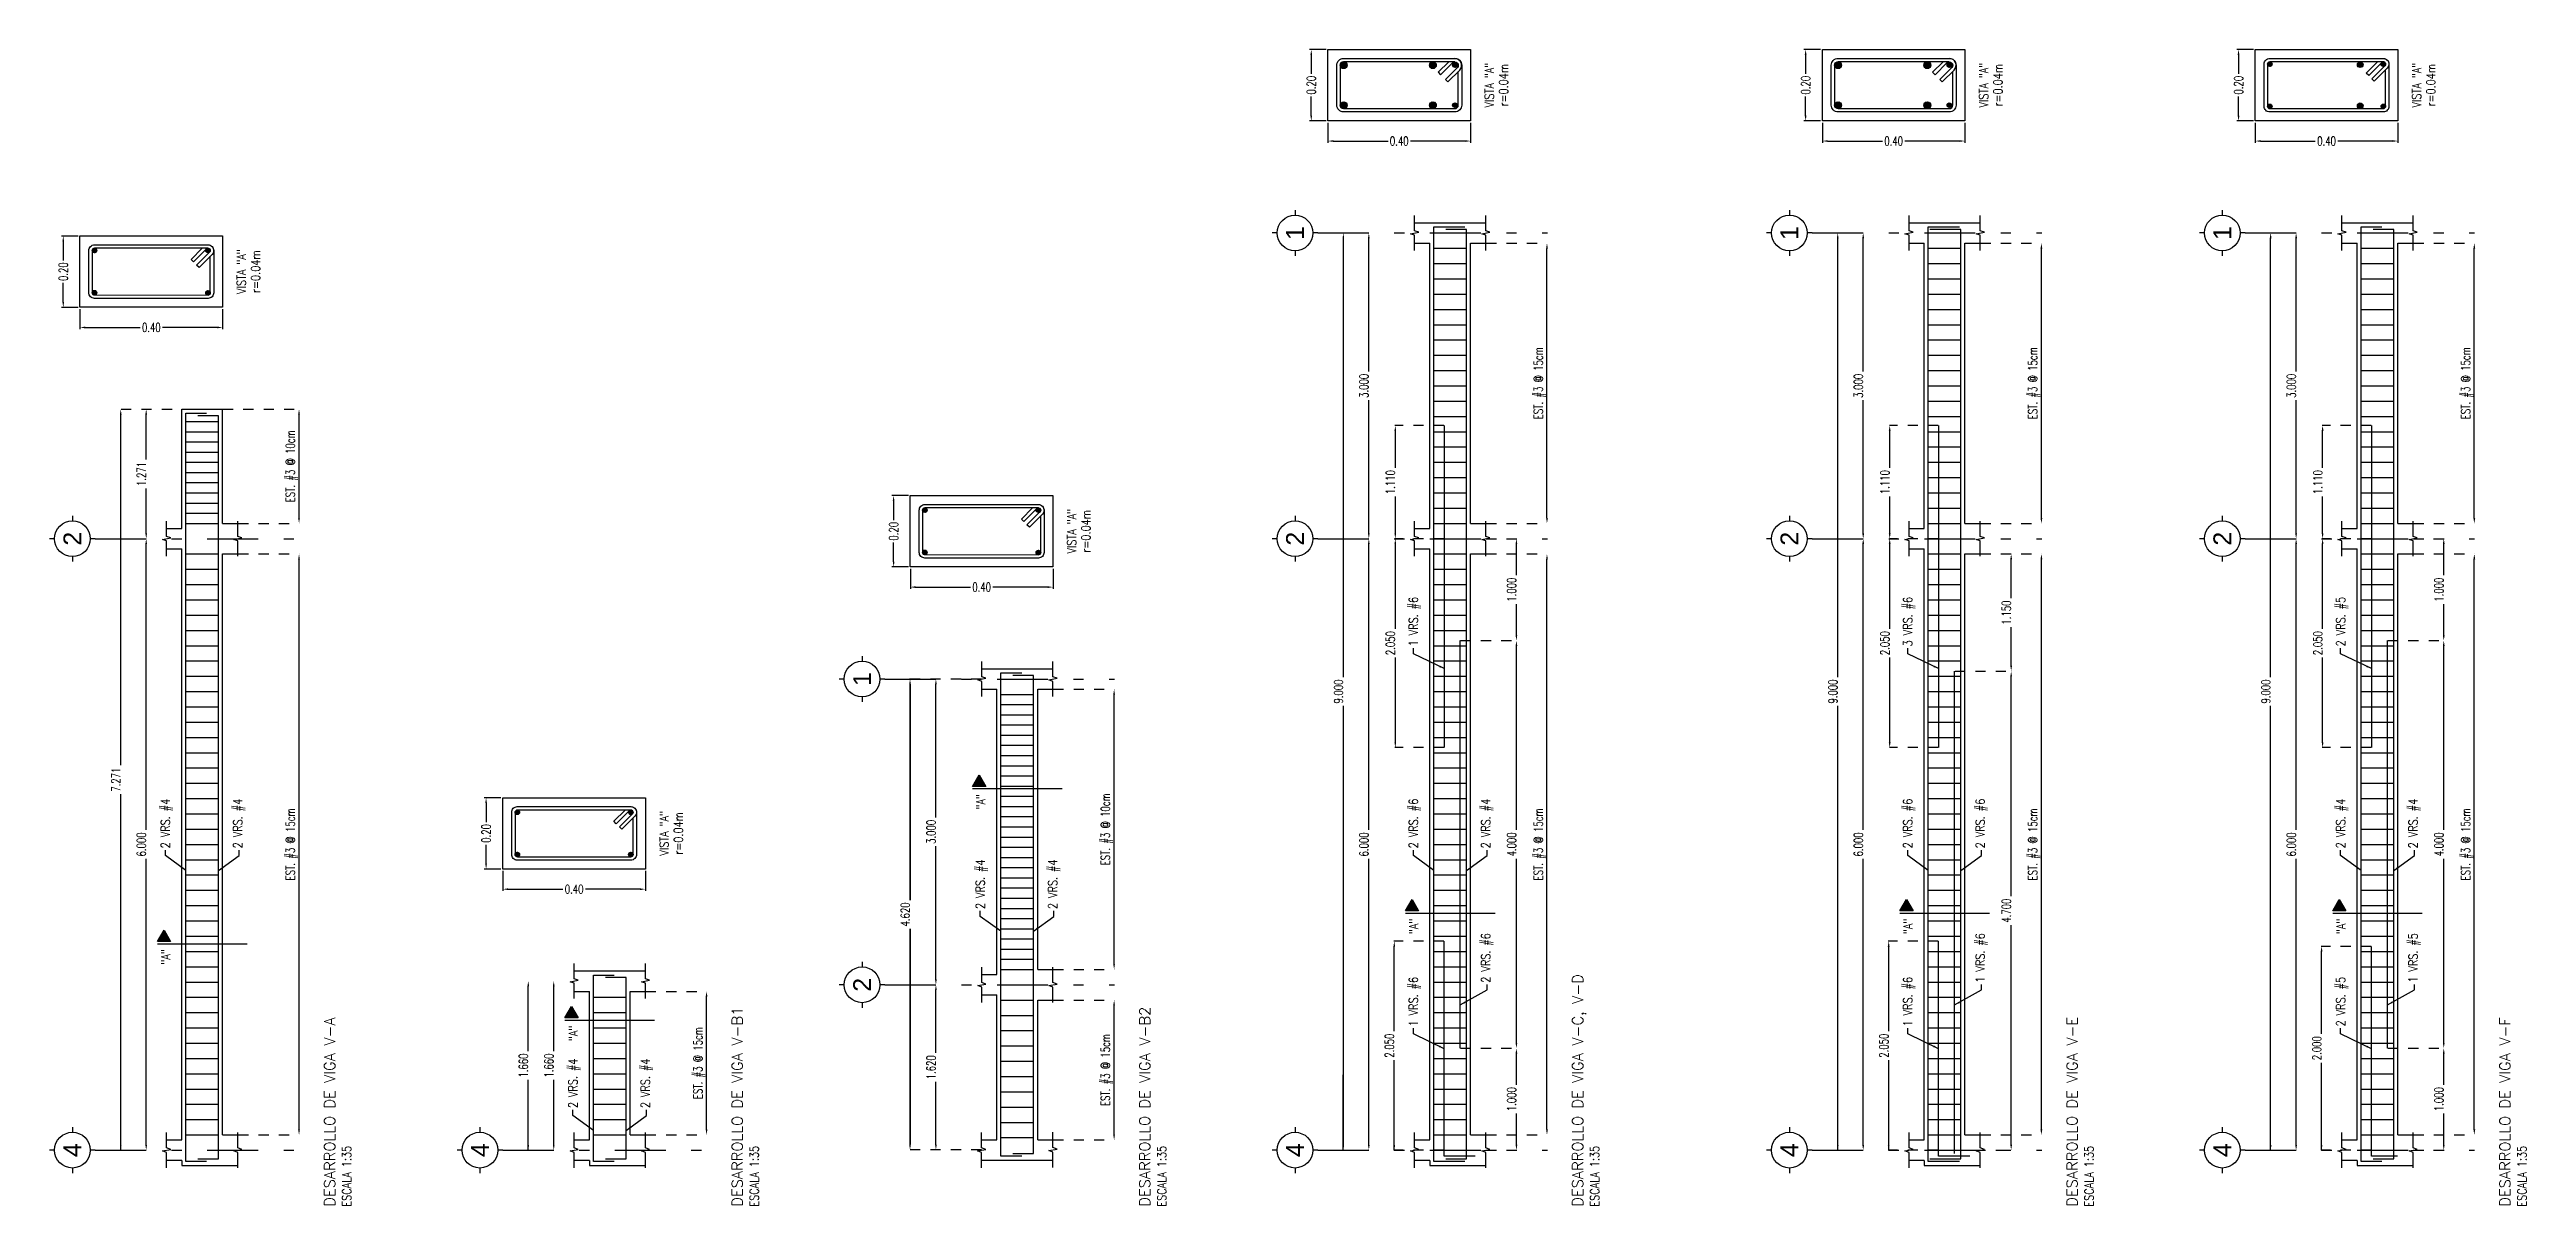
# Model space of a CAD drawing. Header units: metres. Extents: x 30.8 to 55.1, y -0.5 to 10.8.
import ezdxf
from ezdxf.enums import TextEntityAlignment as Align

# ---------------------------------------------------------------- set-up
doc = ezdxf.new("R2010")
doc.units = ezdxf.units.M
doc.header["$MEASUREMENT"] = 0
doc.linetypes.add('DASHDOT', pattern=[1, 0.5, -0.25, 0, -0.25])
doc.linetypes.add('HIDDEN', pattern=[0.375, 0.25, -0.125])
for name, color, linetype in [('EJE SIM', 1, 'Continuous'), ('Ejes', 1, 'DASHDOT'), ('Estribo', 6, 'Continuous'), ('GEOMETRY_CONTOURS', 3, 'Continuous'), ('LONGITUDINAL_REINFORCEMENT', 1, 'Continuous'), ('TEXTO', 7, 'Continuous'), ('TRANSVERSAL_REINFORCEMENT', 6, 'Continuous'), ('Varilla', 1, 'Continuous'), ('VIGA', 3, 'Continuous')]:
    doc.layers.add(name, color=color, linetype=linetype)
doc.layers.add('TEXTOS 1', color=7, linetype='Continuous', lineweight=20)
doc.styles.add('arial', font='arial.ttf')
doc.styles.add('ROMAND', font='romand.shx')
doc.styles.add('romans', font='romans.shx', dxfattribs={"width": 0.7})
doc.dimstyles.new('1-10', dxfattribs={"dimtxt": 0.25, "dimasz": 0.15, "dimexe": 0.05, "dimexo": 0.05, "dimgap": 0.05, "dimtad": 0, "dimlfac": 0.1, "dimzin": 1, "dimdsep": 46, "dimtxsty": 'romans', "dimcen": 0.15, "dimclrd": 1, "dimclre": 8, "dimclrt": 256, "dimazin": 0, "dimtfac": 1, "dimtmove": 1, "dimatfit": 2, "dimfxl": 0.05, "dimarcsym": 0})
doc.dimstyles.new('100-30', dxfattribs={"dimtxt": 0.25, "dimasz": 0.15, "dimexe": 0.01, "dimexo": 0.01, "dimgap": 0.01, "dimtad": 0, "dimdec": 3, "dimlfac": 0.3, "dimzin": 1, "dimdsep": 46, "dimtxsty": 'romans', "dimcen": 2.5, "dimclrd": 1, "dimclre": 8, "dimclrt": 7, "dimadec": 0, "dimazin": 0, "dimtfac": 1, "dimtdec": 3, "dimtmove": 1, "dimatfit": 1, "dimfxl": 1, "dimtfill": 1, "dimarcsym": 0})
doc.dimstyles.new('100-35', dxfattribs={"dimtxt": 0.25, "dimasz": 0.15, "dimexe": 0.01, "dimexo": 0.01, "dimgap": 0.01, "dimtad": 0, "dimdec": 3, "dimlfac": 0.35, "dimzin": 1, "dimdsep": 46, "dimtxsty": 'romans', "dimcen": 2.5, "dimclrd": 1, "dimclre": 8, "dimclrt": 7, "dimadec": 0, "dimazin": 0, "dimtfac": 1, "dimtdec": 3, "dimtmove": 1, "dimatfit": 1, "dimfxl": 1, "dimtfill": 1, "dimarcsym": 0})

msp = doc.modelspace()

# ---------------------------------------------------------------- texts
at = {"layer": 'TEXTO', "style": 'romans', "width": 0.8}
for s, p in [('VISTA "A"', (44.8695, 10.45)), ('r=0.04m', (45.0095, 10.45)), ('VISTA "A"', (49.7219, 10.45)), ('r=0.04m', (49.8619, 10.45)), ('VISTA "A"', (53.9708, 10.45)), ('r=0.04m', (54.1108, 10.45)), ('VISTA "A"', (32.6205, 8.6205)), ('r=0.04m', (32.7605, 8.6205)), ('VISTA "A"', (40.7705, 6.0725)), ('r=0.04m', (40.9105, 6.0725)), ('VISTA "A"', (36.7705, 3.1082)), ('r=0.04m', (36.9105, 3.1082))]:
    msp.add_text(s, height=0.0875, rotation=90, dxfattribs=at).set_placement(p, align=Align.TOP_CENTER)
at = {"layer": 'TEXTO', "style": 'arial'}
for s, p in [('1', (43.0063, 9)), ('1', (47.8587, 9)), ('1', (52.1076, 9)), ('2', (31.0063, 6)), ('2', (43.0063, 6)), ('2', (47.8587, 6)), ('2', (52.1076, 6)), ('1', (38.7574, 4.6225)), ('2', (38.7574, 1.6225)), ('4', (31.0063, 0)), ('4', (35.0063, 0)), ('4', (43.0063, 0)), ('4', (47.8587, 0)), ('4', (52.1076, 0))]:
    msp.add_text(s, height=0.175, rotation=90, dxfattribs=at).set_placement(p, align=Align.MIDDLE_CENTER)
at = {"layer": 'TEXTO', "color": 3, "style": 'ROMAND'}
msp.add_text('DESARROLLO DE VIGA V-B2', height=0.105, rotation=90, dxfattribs=at).set_placement((41.584, -0.5547))
at = {"layer": 'TEXTOS 1', "style": 'romans', "width": 0.8}
for s, p in [('2 VRS. #4', (32.6296, 2.9623)), ('2 VRS. #6', (44.1679, 2.9623)), ('2 VRS. #4', (44.8786, 2.9623)), ('2 VRS. #6', (49.0203, 2.9623)), ('2 VRS. #6', (49.731, 2.9623)), ('2 VRS. #4', (53.2692, 2.9623)), ('2 VRS. #4', (53.9799, 2.9623)), ('2 VRS. #4', (39.9169, 2.3661)), ('2 VRS. #4', (40.6276, 2.3661)), ('2 VRS. #4', (36.6296, 0.4123))]:
    msp.add_text(s, height=0.0875, rotation=90, dxfattribs=at).set_placement(p, align=Align.MIDDLE_LEFT)
for s, p in [('"A"', (39.9653, 3.3434)), ('"A"', (44.2142, 2.1209)), ('"A"', (49.0666, 2.1209)), ('"A"', (53.3156, 2.1209)), ('"A"', (31.9653, 1.8209)), ('"A"', (35.9653, 1.0709)), ('ESCALA 1:35', (33.7426, -0.5547)), ('ESCALA 1:35', (37.7426, -0.5547)), ('ESCALA 1:35', (41.7426, -0.5547)), ('ESCALA 1:35', (45.9915, -0.5547)), ('ESCALA 1:35', (50.8439, -0.5547)), ('ESCALA 1:35', (55.0928, -0.5547))]:
    msp.add_text(s, height=0.0875, rotation=90, dxfattribs=at).set_placement(p)

# ---------------------------------------------------------------- blocks, each defined once
blk = doc.blocks.new('Eje')
at = {"layer": 'EJE SIM', "color": 5, "lineweight": -3}
for p, q in [((-0.501, 0), (-0.641, 0)), ((0, 0.501), (0, 0.641)), ((0.641, 0), (0.501, 0)), ((0, -0.641), (0, -0.501))]:
    blk.add_line(p, q, dxfattribs=at)
at = {"layer": 'EJE SIM', "color": 1, "lineweight": -3}
blk.add_circle((0, 0), 0.501, dxfattribs=at)
blk = doc.blocks.new('*U6')
at = {"layer": 'Varilla', "ltscale": 0.0125}
h = blk.add_hatch(dxfattribs=at)
h.set_pattern_fill('ANSI32', color=256, scale=0.00025, angle=90)
h.set_pattern_definition([(135, (-21.6136792, -23.070568), (-0.00168379802, -0.00168379802), []), (135, (-21.6136792, -23.0694454), (-0.00168379802, -0.00168379802), [])])
edge = h.paths.add_edge_path()
edge.add_arc((0, 0), 0.00635, 0, 360)
blk.add_circle((0, 0), 0.00635, dxfattribs=at)
blk = doc.blocks.new('*U10')
at = {"layer": 'Estribo', "ltscale": 0.025, "elevation": 0}
blk.add_lwpolyline([(0.025, 0.3597, -0.414214), (0.0409, 0.3755), (0.1594, 0.3755, -0.414214), (0.1753, 0.3597), (0.1753, 0.0409, -0.414214), (0.1594, 0.025), (0.0409, 0.025, -0.414214), (0.025, 0.0409)], format="xyb", close=True, dxfattribs=at)
for points in [[(0.1657, 0.0409), (0.1657, 0.3597, 0.414279), (0.1594, 0.366), (0.0409, 0.366, 0.414125), (0.0346, 0.3596), (0.0345, 0.0409, 0.414237), (0.0409, 0.0345), (0.1433, 0.0345)], [(0.1753, 0.0409, -0.668193), (0.1482, 0.0297), (0.1117, 0.0662), (0.1184, 0.0729), (0.1548, 0.0364, 1.013301), (0.1638, 0.0454), (0.1274, 0.0819), (0.1341, 0.0886), (0.1657, 0.057)]]:
    blk.add_lwpolyline(points, format="xyb", dxfattribs=at)
at = {"layer": 'VIGA', "linetype": 'Continuous', "ltscale": 0.025}
blk.add_lwpolyline([(0, 0.4005), (0.2003, 0.4005), (0.2003, 0), (0, 0)], close=True, dxfattribs=at)
blk = doc.blocks.new('*D8')
at = {"color": 8, "linetype": 'HIDDEN', "lineweight": -2, "transparency": 16777216}
for p, q in [((31.081, 8.253), (31.081, 8.055)), ((32.481, 8.253), (32.481, 8.055))]:
    blk.add_line(p, q, dxfattribs=at)
at = {"color": 1, "linetype": 'ByBlock', "lineweight": -2, "transparency": 16777216}
for p, q in [((31.133, 8.073), (31.67, 8.073)), ((32.428, 8.073), (31.891, 8.073))]:
    blk.add_line(p, q, dxfattribs=at)
at = {"color": 1, "linetype": 'ByBlock', "transparency": 16777216}
for points in [[(31.133, 8.082), (31.133, 8.064), (31.081, 8.073)], [(32.428, 8.082), (32.428, 8.064), (32.481, 8.073)]]:
    blk.add_solid(points, dxfattribs=at)
at = {"linetype": 'ByBlock', "transparency": 16777216, "insert": (31.781, 8.073), "char_height": 0.0875, "attachment_point": 5, "style": 'romans'}
blk.add_mtext('0.40', dxfattribs=at)
blk = doc.blocks.new('*D9')
at = {"color": 8, "linetype": 'HIDDEN', "lineweight": -2, "transparency": 16777216}
for p, q in [((31.063, 8.97), (30.899, 8.97)), ((31.063, 8.27), (30.899, 8.27))]:
    blk.add_line(p, q, dxfattribs=at)
at = {"color": 1, "linetype": 'ByBlock', "lineweight": -2, "transparency": 16777216}
for p, q in [((30.917, 8.918), (30.917, 8.731)), ((30.917, 8.323), (30.917, 8.51))]:
    blk.add_line(p, q, dxfattribs=at)
at = {"color": 1, "linetype": 'ByBlock', "transparency": 16777216}
for points in [[(30.908, 8.918), (30.925, 8.918), (30.917, 8.97)], [(30.908, 8.323), (30.925, 8.323), (30.917, 8.27)]]:
    blk.add_solid(points, dxfattribs=at)
at = {"linetype": 'ByBlock', "transparency": 16777216, "insert": (30.917, 8.62), "char_height": 0.0875, "attachment_point": 5, "rotation": 90, "style": 'romans'}
blk.add_mtext('0.20', dxfattribs=at)
blk = doc.blocks.new('*D14')
at = {"color": 1, "linetype": 'ByBlock', "lineweight": -2, "ltscale": 0.35, "transparency": 16777216}
blk.add_line((31.481, 0.052), (31.481, 7.218), dxfattribs=at)
at = {"color": 1, "linetype": 'ByBlock', "ltscale": 0.35, "transparency": 16777216}
for points in [[(31.472, 7.218), (31.489, 7.218), (31.481, 7.271)], [(31.472, 0.052), (31.489, 0.052), (31.481, 0)]]:
    blk.add_solid(points, dxfattribs=at)
at = {"color": 7, "linetype": 'ByBlock', "lineweight": 18, "ltscale": 0.35, "transparency": 16777216, "insert": (31.433, 3.635), "char_height": 0.0875, "attachment_point": 5, "rotation": 90, "style": 'romans', "bg_fill": 3, "box_fill_scale": 1.25, "bg_fill_color": 256, "bg_fill_true_color": 13158600, "bg_fill_transparency": 0}
blk.add_mtext('7.271', dxfattribs=at)
blk = doc.blocks.new('*D15')
at = {"color": 1, "linetype": 'ByBlock', "lineweight": -2, "ltscale": 0.35, "transparency": 16777216}
blk.add_line((31.731, 0.052), (31.731, 5.948), dxfattribs=at)
at = {"color": 1, "linetype": 'ByBlock', "ltscale": 0.35, "transparency": 16777216}
for points in [[(31.722, 5.948), (31.739, 5.948), (31.731, 6)], [(31.722, 0.052), (31.739, 0.052), (31.731, 0)]]:
    blk.add_solid(points, dxfattribs=at)
at = {"color": 7, "linetype": 'ByBlock', "lineweight": 18, "ltscale": 0.35, "transparency": 16777216, "insert": (31.683, 3), "char_height": 0.0875, "attachment_point": 5, "rotation": 90, "style": 'romans', "bg_fill": 3, "box_fill_scale": 1.25, "bg_fill_color": 256, "bg_fill_true_color": 13158600, "bg_fill_transparency": 0}
blk.add_mtext('6.000', dxfattribs=at)
blk = doc.blocks.new('*D16')
at = {"color": 1, "linetype": 'ByBlock', "lineweight": -2, "ltscale": 0.35, "transparency": 16777216}
blk.add_line((31.731, 6.053), (31.731, 7.218), dxfattribs=at)
at = {"color": 1, "linetype": 'ByBlock', "ltscale": 0.35, "transparency": 16777216}
for points in [[(31.722, 7.218), (31.739, 7.218), (31.731, 7.271)], [(31.722, 6.053), (31.739, 6.053), (31.731, 6)]]:
    blk.add_solid(points, dxfattribs=at)
at = {"color": 7, "linetype": 'ByBlock', "lineweight": 18, "ltscale": 0.35, "transparency": 16777216, "insert": (31.683, 6.635), "char_height": 0.0875, "attachment_point": 5, "rotation": 90, "style": 'romans', "bg_fill": 3, "box_fill_scale": 1.25, "bg_fill_color": 256, "bg_fill_true_color": 13158600, "bg_fill_transparency": 0}
blk.add_mtext('1.271', dxfattribs=at)
blk = doc.blocks.new('*D17')
at = {"color": 8, "linetype": 'HIDDEN', "lineweight": -2, "ltscale": 0.35, "transparency": 16777216}
for p, q in [((32.634, 5.85), (33.234, 5.85)), ((32.634, 0.15), (33.234, 0.15))]:
    blk.add_line(p, q, dxfattribs=at)
at = {"color": 1, "linetype": 'ByBlock', "lineweight": -2, "ltscale": 0.35, "transparency": 16777216}
blk.add_line((33.231, 0.203), (33.231, 5.798), dxfattribs=at)
at = {"color": 1, "linetype": 'ByBlock', "ltscale": 0.35, "transparency": 16777216}
for points in [[(33.222, 5.798), (33.239, 5.798), (33.231, 5.85)], [(33.222, 0.203), (33.239, 0.203), (33.231, 0.15)]]:
    blk.add_solid(points, dxfattribs=at)
at = {"color": 7, "linetype": 'ByBlock', "lineweight": 18, "ltscale": 0.35, "transparency": 16777216, "insert": (33.16, 3), "char_height": 0.0875, "attachment_point": 5, "rotation": 90, "style": 'romans', "bg_fill": 3, "box_fill_scale": 1.25, "bg_fill_color": 256, "bg_fill_true_color": 13158600, "bg_fill_transparency": 0}
blk.add_mtext('EST. #3 @ 15cm', dxfattribs=at)
blk = doc.blocks.new('*D18')
at = {"color": 8, "linetype": 'HIDDEN', "lineweight": -2, "ltscale": 0.35, "transparency": 16777216}
for p, q in [((31.484, 7.271), (33.234, 7.271)), ((32.634, 6.15), (33.234, 6.15))]:
    blk.add_line(p, q, dxfattribs=at)
at = {"color": 1, "linetype": 'ByBlock', "lineweight": -2, "ltscale": 0.35, "transparency": 16777216}
blk.add_line((33.231, 6.203), (33.231, 7.218), dxfattribs=at)
at = {"color": 1, "linetype": 'ByBlock', "ltscale": 0.35, "transparency": 16777216}
for points in [[(33.222, 7.218), (33.239, 7.218), (33.231, 7.271)], [(33.222, 6.203), (33.239, 6.203), (33.231, 6.15)]]:
    blk.add_solid(points, dxfattribs=at)
at = {"color": 7, "linetype": 'ByBlock', "lineweight": 18, "ltscale": 0.35, "transparency": 16777216, "insert": (33.16, 6.71), "char_height": 0.0875, "attachment_point": 5, "rotation": 90, "style": 'romans', "bg_fill": 3, "box_fill_scale": 1.25, "bg_fill_color": 256, "bg_fill_true_color": 13158600, "bg_fill_transparency": 0}
blk.add_mtext('EST. #3 @ 10cm', dxfattribs=at)
blk = doc.blocks.new('*D21')
at = {"color": 1, "linetype": 'ByBlock', "lineweight": -2, "ltscale": 0.35, "transparency": 16777216}
blk.add_line((35.481, 0.052), (35.481, 1.608), dxfattribs=at)
at = {"color": 1, "linetype": 'ByBlock', "ltscale": 0.35, "transparency": 16777216}
for points in [[(35.472, 1.608), (35.489, 1.608), (35.481, 1.66)], [(35.472, 0.052), (35.489, 0.052), (35.481, 0)]]:
    blk.add_solid(points, dxfattribs=at)
at = {"color": 7, "linetype": 'ByBlock', "lineweight": 18, "ltscale": 0.35, "transparency": 16777216, "insert": (35.433, 0.83), "char_height": 0.0875, "attachment_point": 5, "rotation": 90, "style": 'romans', "bg_fill": 3, "box_fill_scale": 1.25, "bg_fill_color": 256, "bg_fill_true_color": 13158600, "bg_fill_transparency": 0}
blk.add_mtext('1.660', dxfattribs=at)
blk = doc.blocks.new('*D19')
at = {"color": 1, "linetype": 'ByBlock', "lineweight": -2, "ltscale": 0.35, "transparency": 16777216}
blk.add_line((35.731, 0.052), (35.731, 1.608), dxfattribs=at)
at = {"color": 1, "linetype": 'ByBlock', "ltscale": 0.35, "transparency": 16777216}
for points in [[(35.722, 1.608), (35.739, 1.608), (35.731, 1.66)], [(35.722, 0.052), (35.739, 0.052), (35.731, 0)]]:
    blk.add_solid(points, dxfattribs=at)
at = {"color": 7, "linetype": 'ByBlock', "lineweight": 18, "ltscale": 0.35, "transparency": 16777216, "insert": (35.683, 0.83), "char_height": 0.0875, "attachment_point": 5, "rotation": 90, "style": 'romans', "bg_fill": 3, "box_fill_scale": 1.25, "bg_fill_color": 256, "bg_fill_true_color": 13158600, "bg_fill_transparency": 0}
blk.add_mtext('1.660', dxfattribs=at)
blk = doc.blocks.new('*D20')
at = {"color": 8, "linetype": 'HIDDEN', "lineweight": -2, "ltscale": 0.35, "transparency": 16777216}
for p, q in [((36.634, 1.558), (37.234, 1.558)), ((36.634, 0.15), (37.234, 0.15))]:
    blk.add_line(p, q, dxfattribs=at)
at = {"color": 1, "linetype": 'ByBlock', "lineweight": -2, "ltscale": 0.35, "transparency": 16777216}
blk.add_line((37.231, 0.203), (37.231, 1.506), dxfattribs=at)
at = {"color": 1, "linetype": 'ByBlock', "ltscale": 0.35, "transparency": 16777216}
for points in [[(37.222, 1.506), (37.239, 1.506), (37.231, 1.558)], [(37.222, 0.203), (37.239, 0.203), (37.231, 0.15)]]:
    blk.add_solid(points, dxfattribs=at)
at = {"color": 7, "linetype": 'ByBlock', "lineweight": 18, "ltscale": 0.35, "transparency": 16777216, "insert": (37.16, 0.854), "char_height": 0.0875, "attachment_point": 5, "rotation": 90, "style": 'romans', "bg_fill": 3, "box_fill_scale": 1.25, "bg_fill_color": 256, "bg_fill_true_color": 13158600, "bg_fill_transparency": 0}
blk.add_mtext('EST. #3 @ 15cm', dxfattribs=at)
blk = doc.blocks.new('*D25')
at = {"color": 1, "linetype": 'ByBlock', "lineweight": -2, "ltscale": 0.35, "transparency": 16777216}
blk.add_line((43.481, 0.052), (43.481, 8.947), dxfattribs=at)
at = {"color": 1, "linetype": 'ByBlock', "ltscale": 0.35, "transparency": 16777216}
for points in [[(43.472, 8.947), (43.489, 8.947), (43.481, 9)], [(43.472, 0.052), (43.489, 0.052), (43.481, 0)]]:
    blk.add_solid(points, dxfattribs=at)
at = {"color": 7, "linetype": 'ByBlock', "lineweight": 18, "ltscale": 0.35, "transparency": 16777216, "insert": (43.433, 4.5), "char_height": 0.0875, "attachment_point": 5, "rotation": 90, "style": 'romans', "bg_fill": 3, "box_fill_scale": 1.25, "bg_fill_color": 256, "bg_fill_true_color": 13158600, "bg_fill_transparency": 0}
blk.add_mtext('9.000', dxfattribs=at)
blk = doc.blocks.new('*D26')
at = {"color": 1, "linetype": 'ByBlock', "lineweight": -2, "ltscale": 0.35, "transparency": 16777216}
blk.add_line((43.731, 0.052), (43.731, 5.948), dxfattribs=at)
at = {"color": 1, "linetype": 'ByBlock', "ltscale": 0.35, "transparency": 16777216}
for points in [[(43.722, 5.948), (43.739, 5.948), (43.731, 6)], [(43.722, 0.052), (43.739, 0.052), (43.731, 0)]]:
    blk.add_solid(points, dxfattribs=at)
at = {"color": 7, "linetype": 'ByBlock', "lineweight": 18, "ltscale": 0.35, "transparency": 16777216, "insert": (43.683, 3), "char_height": 0.0875, "attachment_point": 5, "rotation": 90, "style": 'romans', "bg_fill": 3, "box_fill_scale": 1.25, "bg_fill_color": 256, "bg_fill_true_color": 13158600, "bg_fill_transparency": 0}
blk.add_mtext('6.000', dxfattribs=at)
blk = doc.blocks.new('*D22')
at = {"color": 8, "linetype": 'HIDDEN', "lineweight": -2, "ltscale": 0.35, "transparency": 16777216}
for p, q in [((44.883, 5.85), (45.483, 5.85)), ((44.883, 0.15), (45.483, 0.15))]:
    blk.add_line(p, q, dxfattribs=at)
at = {"color": 1, "linetype": 'ByBlock', "lineweight": -2, "ltscale": 0.35, "transparency": 16777216}
blk.add_line((45.479, 0.203), (45.479, 5.798), dxfattribs=at)
at = {"color": 1, "linetype": 'ByBlock', "ltscale": 0.35, "transparency": 16777216}
for points in [[(45.471, 5.798), (45.488, 5.798), (45.479, 5.85)], [(45.471, 0.203), (45.488, 0.203), (45.479, 0.15)]]:
    blk.add_solid(points, dxfattribs=at)
at = {"color": 7, "linetype": 'ByBlock', "lineweight": 18, "ltscale": 0.35, "transparency": 16777216, "insert": (45.409, 3), "char_height": 0.0875, "attachment_point": 5, "rotation": 90, "style": 'romans', "bg_fill": 3, "box_fill_scale": 1.25, "bg_fill_color": 256, "bg_fill_true_color": 13158600, "bg_fill_transparency": 0}
blk.add_mtext('EST. #3 @ 15cm', dxfattribs=at)
blk = doc.blocks.new('*D23')
at = {"color": 8, "linetype": 'HIDDEN', "lineweight": -2, "ltscale": 0.35, "transparency": 16777216}
for p, q in [((44.883, 8.9), (45.483, 8.9)), ((44.883, 6.15), (45.483, 6.15))]:
    blk.add_line(p, q, dxfattribs=at)
at = {"color": 1, "linetype": 'ByBlock', "lineweight": -2, "ltscale": 0.35, "transparency": 16777216}
blk.add_line((45.479, 6.203), (45.479, 8.847), dxfattribs=at)
at = {"color": 1, "linetype": 'ByBlock', "ltscale": 0.35, "transparency": 16777216}
for points in [[(45.471, 8.847), (45.488, 8.847), (45.479, 8.9)], [(45.471, 6.203), (45.488, 6.203), (45.479, 6.15)]]:
    blk.add_solid(points, dxfattribs=at)
at = {"color": 7, "linetype": 'ByBlock', "lineweight": 18, "ltscale": 0.35, "transparency": 16777216, "insert": (45.409, 7.525), "char_height": 0.0875, "attachment_point": 5, "rotation": 90, "style": 'romans', "bg_fill": 3, "box_fill_scale": 1.25, "bg_fill_color": 256, "bg_fill_true_color": 13158600, "bg_fill_transparency": 0}
blk.add_mtext('EST. #3 @ 15cm', dxfattribs=at)
blk = doc.blocks.new('*D24')
at = {"color": 1, "linetype": 'ByBlock', "lineweight": -2, "ltscale": 0.35, "transparency": 16777216}
blk.add_line((43.731, 6.053), (43.731, 8.948), dxfattribs=at)
at = {"color": 1, "linetype": 'ByBlock', "ltscale": 0.35, "transparency": 16777216}
for points in [[(43.722, 8.948), (43.739, 8.948), (43.731, 9)], [(43.722, 6.053), (43.739, 6.053), (43.731, 6)]]:
    blk.add_solid(points, dxfattribs=at)
at = {"color": 7, "linetype": 'ByBlock', "lineweight": 18, "ltscale": 0.35, "transparency": 16777216, "insert": (43.683, 7.5), "char_height": 0.0875, "attachment_point": 5, "rotation": 90, "style": 'romans', "bg_fill": 3, "box_fill_scale": 1.25, "bg_fill_color": 256, "bg_fill_true_color": 13158600, "bg_fill_transparency": 0}
blk.add_mtext('3.000', dxfattribs=at)
blk = doc.blocks.new('*D27')
at = {"color": 8, "linetype": 'HIDDEN', "lineweight": -2, "ltscale": 0.35, "transparency": 16777216}
for p, q in [((44.468, 2.05), (43.977, 2.05)), ((44.468, 0), (43.977, 0))]:
    blk.add_line(p, q, dxfattribs=at)
at = {"color": 1, "linetype": 'ByBlock', "lineweight": -2, "ltscale": 0.35, "transparency": 16777216}
blk.add_line((43.981, 0.052), (43.981, 1.998), dxfattribs=at)
at = {"color": 1, "linetype": 'ByBlock', "ltscale": 0.35, "transparency": 16777216}
for points in [[(43.972, 1.998), (43.989, 1.998), (43.981, 2.05)], [(43.972, 0.052), (43.989, 0.052), (43.981, 0)]]:
    blk.add_solid(points, dxfattribs=at)
at = {"color": 7, "linetype": 'ByBlock', "lineweight": 18, "ltscale": 0.35, "transparency": 16777216, "insert": (43.933, 1.025), "char_height": 0.0875, "attachment_point": 5, "rotation": 90, "style": 'romans', "bg_fill": 3, "box_fill_scale": 1.25, "bg_fill_color": 256, "bg_fill_true_color": 13158600, "bg_fill_transparency": 0}
blk.add_mtext('2.050', dxfattribs=at)
blk = doc.blocks.new('*D28')
at = {"color": 8, "linetype": 'HIDDEN', "lineweight": -2, "ltscale": 0.35, "transparency": 16777216}
for p, q in [((44.468, 6), (43.987, 6)), ((44.468, 3.95), (43.987, 3.95))]:
    blk.add_line(p, q, dxfattribs=at)
at = {"color": 1, "linetype": 'ByBlock', "lineweight": -2, "ltscale": 0.35, "transparency": 16777216}
blk.add_line((43.991, 4.003), (43.991, 5.948), dxfattribs=at)
at = {"color": 1, "linetype": 'ByBlock', "ltscale": 0.35, "transparency": 16777216}
for points in [[(43.982, 5.948), (43.999, 5.948), (43.991, 6)], [(43.982, 4.003), (43.999, 4.003), (43.991, 3.95)]]:
    blk.add_solid(points, dxfattribs=at)
at = {"color": 7, "linetype": 'ByBlock', "lineweight": 18, "ltscale": 0.35, "transparency": 16777216, "insert": (43.943, 4.975), "char_height": 0.0875, "attachment_point": 5, "rotation": 90, "style": 'romans', "bg_fill": 3, "box_fill_scale": 1.25, "bg_fill_color": 256, "bg_fill_true_color": 13158600, "bg_fill_transparency": 0}
blk.add_mtext('2.050', dxfattribs=at)
blk = doc.blocks.new('*D29')
at = {"color": 8, "linetype": 'HIDDEN', "lineweight": -2, "ltscale": 0.35, "transparency": 16777216}
for p, q in [((44.468, 7.11), (43.987, 7.11)), ((44.468, 6), (43.987, 6))]:
    blk.add_line(p, q, dxfattribs=at)
at = {"color": 1, "linetype": 'ByBlock', "lineweight": -2, "ltscale": 0.35, "transparency": 16777216}
blk.add_line((43.991, 6.053), (43.991, 7.058), dxfattribs=at)
at = {"color": 1, "linetype": 'ByBlock', "ltscale": 0.35, "transparency": 16777216}
for points in [[(43.982, 7.058), (43.999, 7.058), (43.991, 7.11)], [(43.982, 6.053), (43.999, 6.053), (43.991, 6)]]:
    blk.add_solid(points, dxfattribs=at)
at = {"color": 7, "linetype": 'ByBlock', "lineweight": 18, "ltscale": 0.35, "transparency": 16777216, "insert": (43.943, 6.555), "char_height": 0.0875, "attachment_point": 5, "rotation": 90, "style": 'romans', "bg_fill": 3, "box_fill_scale": 1.25, "bg_fill_color": 256, "bg_fill_true_color": 13158600, "bg_fill_transparency": 0}
blk.add_mtext('1.110', dxfattribs=at)
blk = doc.blocks.new('*D30')
at = {"color": 8, "linetype": 'HIDDEN', "lineweight": -2, "ltscale": 0.35, "transparency": 16777216}
for p, q in [((44.631, 1), (45.183, 1)), ((44.883, 0), (45.183, 0))]:
    blk.add_line(p, q, dxfattribs=at)
at = {"color": 1, "linetype": 'ByBlock', "lineweight": -2, "ltscale": 0.35, "transparency": 16777216}
blk.add_line((45.179, 0.053), (45.179, 0.948), dxfattribs=at)
at = {"color": 1, "linetype": 'ByBlock', "ltscale": 0.35, "transparency": 16777216}
for points in [[(45.171, 0.948), (45.188, 0.948), (45.179, 1)], [(45.171, 0.053), (45.188, 0.053), (45.179, 0)]]:
    blk.add_solid(points, dxfattribs=at)
at = {"color": 7, "linetype": 'ByBlock', "lineweight": 18, "ltscale": 0.35, "transparency": 16777216, "insert": (45.132, 0.5), "char_height": 0.0875, "attachment_point": 5, "rotation": 90, "style": 'romans', "bg_fill": 3, "box_fill_scale": 1.25, "bg_fill_color": 256, "bg_fill_true_color": 13158600, "bg_fill_transparency": 0}
blk.add_mtext('1.000', dxfattribs=at)
blk = doc.blocks.new('*D31')
at = {"color": 8, "linetype": 'HIDDEN', "lineweight": -2, "ltscale": 0.35, "transparency": 16777216}
for p, q in [((44.883, 6), (45.183, 6)), ((44.631, 5), (45.183, 5))]:
    blk.add_line(p, q, dxfattribs=at)
at = {"color": 1, "linetype": 'ByBlock', "lineweight": -2, "ltscale": 0.35, "transparency": 16777216}
blk.add_line((45.179, 5.053), (45.179, 5.948), dxfattribs=at)
at = {"color": 1, "linetype": 'ByBlock', "ltscale": 0.35, "transparency": 16777216}
for points in [[(45.171, 5.948), (45.188, 5.948), (45.179, 6)], [(45.171, 5.053), (45.188, 5.053), (45.179, 5)]]:
    blk.add_solid(points, dxfattribs=at)
at = {"color": 7, "linetype": 'ByBlock', "lineweight": 18, "ltscale": 0.35, "transparency": 16777216, "insert": (45.132, 5.5), "char_height": 0.0875, "attachment_point": 5, "rotation": 90, "style": 'romans', "bg_fill": 3, "box_fill_scale": 1.25, "bg_fill_color": 256, "bg_fill_true_color": 13158600, "bg_fill_transparency": 0}
blk.add_mtext('1.000', dxfattribs=at)
blk = doc.blocks.new('*D32')
at = {"color": 1, "linetype": 'ByBlock', "lineweight": -2, "ltscale": 0.35, "transparency": 16777216}
blk.add_line((45.179, 1.053), (45.179, 4.948), dxfattribs=at)
at = {"color": 1, "linetype": 'ByBlock', "ltscale": 0.35, "transparency": 16777216}
for points in [[(45.171, 4.948), (45.188, 4.948), (45.179, 5)], [(45.171, 1.053), (45.188, 1.053), (45.179, 1)]]:
    blk.add_solid(points, dxfattribs=at)
at = {"color": 7, "linetype": 'ByBlock', "lineweight": 18, "ltscale": 0.35, "transparency": 16777216, "insert": (45.132, 3), "char_height": 0.0875, "attachment_point": 5, "rotation": 90, "style": 'romans', "bg_fill": 3, "box_fill_scale": 1.25, "bg_fill_color": 256, "bg_fill_true_color": 13158600, "bg_fill_transparency": 0}
blk.add_mtext('4.000', dxfattribs=at)
blk = doc.blocks.new('*U7')
at = {"layer": 'Varilla', "ltscale": 0.0125}
h = blk.add_hatch(dxfattribs=at)
h.set_pattern_fill('ANSI37', color=256, scale=0.0008)
h.set_pattern_definition([(45, (-21.6136792, -22.9409673), (-0.00179605122, 0.00179605122), []), (135, (-21.6136792, -22.9409673), (-0.00179605122, -0.00179605122), [])])
edge = h.paths.add_edge_path()
edge.add_arc((0, 0), 0.00952, 0, 360)
blk.add_circle((0, 0), 0.00952, dxfattribs=at)
blk = doc.blocks.new('*U35')
at = {"layer": 'Estribo', "ltscale": 0.025, "elevation": 0}
blk.add_lwpolyline([(0.025, 0.3565, -0.414214), (0.0441, 0.3755), (0.1562, 0.3755, -0.414214), (0.1753, 0.3565), (0.1753, 0.0441, -0.414214), (0.1562, 0.025), (0.0441, 0.025, -0.414214), (0.025, 0.0441)], format="xyb", close=True, dxfattribs=at)
for points in [[(0.1657, 0.0441), (0.1657, 0.3565, 0.414279), (0.1562, 0.366), (0.0441, 0.366, 0.414125), (0.0346, 0.3565), (0.0345, 0.0441, 0.414237), (0.0441, 0.0345), (0.1388, 0.0345)], [(0.1657, 0.0615), (0.1364, 0.0908), (0.1296, 0.0841), (0.1628, 0.0509, -0.999779), (0.1496, 0.0372), (0.1161, 0.0706), (0.1094, 0.0639), (0.1427, 0.0306, 0.668179), (0.1753, 0.0441)]]:
    blk.add_lwpolyline(points, format="xyb", dxfattribs=at)
at = {"layer": 'VIGA', "linetype": 'Continuous', "ltscale": 0.025}
blk.add_lwpolyline([(0, 0.4005), (0.2003, 0.4005), (0.2003, 0), (0, 0)], close=True, dxfattribs=at)
blk = doc.blocks.new('*D33')
at = {"color": 8, "linetype": 'HIDDEN', "lineweight": -2, "transparency": 16777216}
for p, q in [((43.329, 10.082), (43.329, 9.885)), ((44.729, 10.082), (44.729, 9.885))]:
    blk.add_line(p, q, dxfattribs=at)
at = {"color": 1, "linetype": 'ByBlock', "lineweight": -2, "transparency": 16777216}
for p, q in [((43.382, 9.902), (43.919, 9.902)), ((44.677, 9.902), (44.14, 9.902))]:
    blk.add_line(p, q, dxfattribs=at)
at = {"color": 1, "linetype": 'ByBlock', "transparency": 16777216}
for points in [[(43.382, 9.911), (43.382, 9.894), (43.329, 9.902)], [(44.677, 9.911), (44.677, 9.894), (44.729, 9.902)]]:
    blk.add_solid(points, dxfattribs=at)
at = {"linetype": 'ByBlock', "transparency": 16777216, "insert": (44.029, 9.902), "char_height": 0.0875, "attachment_point": 5, "style": 'romans'}
blk.add_mtext('0.40', dxfattribs=at)
blk = doc.blocks.new('*D34')
at = {"color": 8, "linetype": 'HIDDEN', "lineweight": -2, "transparency": 16777216}
for p, q in [((43.312, 10.8), (43.148, 10.8)), ((43.312, 10.1), (43.148, 10.1))]:
    blk.add_line(p, q, dxfattribs=at)
at = {"color": 1, "linetype": 'ByBlock', "lineweight": -2, "transparency": 16777216}
for p, q in [((43.166, 10.747), (43.166, 10.561)), ((43.166, 10.152), (43.166, 10.339))]:
    blk.add_line(p, q, dxfattribs=at)
at = {"color": 1, "linetype": 'ByBlock', "transparency": 16777216}
for points in [[(43.157, 10.747), (43.174, 10.747), (43.166, 10.8)], [(43.157, 10.152), (43.174, 10.152), (43.166, 10.1)]]:
    blk.add_solid(points, dxfattribs=at)
at = {"linetype": 'ByBlock', "transparency": 16777216, "insert": (43.166, 10.45), "char_height": 0.0875, "attachment_point": 5, "rotation": 90, "style": 'romans'}
blk.add_mtext('0.20', dxfattribs=at)
blk = doc.blocks.new('*D42')
at = {"color": 1, "linetype": 'ByBlock', "lineweight": -2, "ltscale": 0.35, "transparency": 16777216}
blk.add_line((48.333, 0.052), (48.333, 8.947), dxfattribs=at)
at = {"color": 1, "linetype": 'ByBlock', "ltscale": 0.35, "transparency": 16777216}
for points in [[(48.324, 8.947), (48.342, 8.947), (48.333, 9)], [(48.324, 0.052), (48.342, 0.052), (48.333, 0)]]:
    blk.add_solid(points, dxfattribs=at)
at = {"color": 7, "linetype": 'ByBlock', "lineweight": 18, "ltscale": 0.35, "transparency": 16777216, "insert": (48.286, 4.5), "char_height": 0.0875, "attachment_point": 5, "rotation": 90, "style": 'romans', "bg_fill": 3, "box_fill_scale": 1.25, "bg_fill_color": 256, "bg_fill_true_color": 13158600, "bg_fill_transparency": 0}
blk.add_mtext('9.000', dxfattribs=at)
blk = doc.blocks.new('*D43')
at = {"color": 1, "linetype": 'ByBlock', "lineweight": -2, "ltscale": 0.35, "transparency": 16777216}
blk.add_line((48.583, 0.052), (48.583, 5.948), dxfattribs=at)
at = {"color": 1, "linetype": 'ByBlock', "ltscale": 0.35, "transparency": 16777216}
for points in [[(48.574, 5.948), (48.592, 5.948), (48.583, 6)], [(48.574, 0.052), (48.592, 0.052), (48.583, 0)]]:
    blk.add_solid(points, dxfattribs=at)
at = {"color": 7, "linetype": 'ByBlock', "lineweight": 18, "ltscale": 0.35, "transparency": 16777216, "insert": (48.536, 3), "char_height": 0.0875, "attachment_point": 5, "rotation": 90, "style": 'romans', "bg_fill": 3, "box_fill_scale": 1.25, "bg_fill_color": 256, "bg_fill_true_color": 13158600, "bg_fill_transparency": 0}
blk.add_mtext('6.000', dxfattribs=at)
blk = doc.blocks.new('*D44')
at = {"color": 8, "linetype": 'HIDDEN', "lineweight": -2, "ltscale": 0.35, "transparency": 16777216}
for p, q in [((49.735, 5.85), (50.335, 5.85)), ((49.735, 0.15), (50.335, 0.15))]:
    blk.add_line(p, q, dxfattribs=at)
at = {"color": 1, "linetype": 'ByBlock', "lineweight": -2, "ltscale": 0.35, "transparency": 16777216}
blk.add_line((50.332, 0.203), (50.332, 5.798), dxfattribs=at)
at = {"color": 1, "linetype": 'ByBlock', "ltscale": 0.35, "transparency": 16777216}
for points in [[(50.323, 5.798), (50.341, 5.798), (50.332, 5.85)], [(50.323, 0.203), (50.341, 0.203), (50.332, 0.15)]]:
    blk.add_solid(points, dxfattribs=at)
at = {"color": 7, "linetype": 'ByBlock', "lineweight": 18, "ltscale": 0.35, "transparency": 16777216, "insert": (50.262, 3), "char_height": 0.0875, "attachment_point": 5, "rotation": 90, "style": 'romans', "bg_fill": 3, "box_fill_scale": 1.25, "bg_fill_color": 256, "bg_fill_true_color": 13158600, "bg_fill_transparency": 0}
blk.add_mtext('EST. #3 @ 15cm', dxfattribs=at)
blk = doc.blocks.new('*D45')
at = {"color": 8, "linetype": 'HIDDEN', "lineweight": -2, "ltscale": 0.35, "transparency": 16777216}
for p, q in [((49.735, 8.9), (50.335, 8.9)), ((49.735, 6.15), (50.335, 6.15))]:
    blk.add_line(p, q, dxfattribs=at)
at = {"color": 1, "linetype": 'ByBlock', "lineweight": -2, "ltscale": 0.35, "transparency": 16777216}
blk.add_line((50.332, 6.203), (50.332, 8.847), dxfattribs=at)
at = {"color": 1, "linetype": 'ByBlock', "ltscale": 0.35, "transparency": 16777216}
for points in [[(50.323, 8.847), (50.341, 8.847), (50.332, 8.9)], [(50.323, 6.203), (50.341, 6.203), (50.332, 6.15)]]:
    blk.add_solid(points, dxfattribs=at)
at = {"color": 7, "linetype": 'ByBlock', "lineweight": 18, "ltscale": 0.35, "transparency": 16777216, "insert": (50.262, 7.525), "char_height": 0.0875, "attachment_point": 5, "rotation": 90, "style": 'romans', "bg_fill": 3, "box_fill_scale": 1.25, "bg_fill_color": 256, "bg_fill_true_color": 13158600, "bg_fill_transparency": 0}
blk.add_mtext('EST. #3 @ 15cm', dxfattribs=at)
blk = doc.blocks.new('*D46')
at = {"color": 1, "linetype": 'ByBlock', "lineweight": -2, "ltscale": 0.35, "transparency": 16777216}
blk.add_line((48.583, 6.053), (48.583, 8.948), dxfattribs=at)
at = {"color": 1, "linetype": 'ByBlock', "ltscale": 0.35, "transparency": 16777216}
for points in [[(48.574, 8.948), (48.592, 8.948), (48.583, 9)], [(48.574, 6.053), (48.592, 6.053), (48.583, 6)]]:
    blk.add_solid(points, dxfattribs=at)
at = {"color": 7, "linetype": 'ByBlock', "lineweight": 18, "ltscale": 0.35, "transparency": 16777216, "insert": (48.536, 7.5), "char_height": 0.0875, "attachment_point": 5, "rotation": 90, "style": 'romans', "bg_fill": 3, "box_fill_scale": 1.25, "bg_fill_color": 256, "bg_fill_true_color": 13158600, "bg_fill_transparency": 0}
blk.add_mtext('3.000', dxfattribs=at)
blk = doc.blocks.new('*D38')
at = {"color": 8, "linetype": 'HIDDEN', "lineweight": -2, "ltscale": 0.35, "transparency": 16777216}
for p, q in [((49.32, 2.05), (48.829, 2.05)), ((49.32, 0), (48.829, 0))]:
    blk.add_line(p, q, dxfattribs=at)
at = {"color": 1, "linetype": 'ByBlock', "lineweight": -2, "ltscale": 0.35, "transparency": 16777216}
blk.add_line((48.833, 0.052), (48.833, 1.998), dxfattribs=at)
at = {"color": 1, "linetype": 'ByBlock', "ltscale": 0.35, "transparency": 16777216}
for points in [[(48.824, 1.998), (48.842, 1.998), (48.833, 2.05)], [(48.824, 0.052), (48.842, 0.052), (48.833, 0)]]:
    blk.add_solid(points, dxfattribs=at)
at = {"color": 7, "linetype": 'ByBlock', "lineweight": 18, "ltscale": 0.35, "transparency": 16777216, "insert": (48.786, 1.025), "char_height": 0.0875, "attachment_point": 5, "rotation": 90, "style": 'romans', "bg_fill": 3, "box_fill_scale": 1.25, "bg_fill_color": 256, "bg_fill_true_color": 13158600, "bg_fill_transparency": 0}
blk.add_mtext('2.050', dxfattribs=at)
blk = doc.blocks.new('*D39')
at = {"color": 8, "linetype": 'HIDDEN', "lineweight": -2, "ltscale": 0.35, "transparency": 16777216}
for p, q in [((49.32, 6), (48.84, 6)), ((49.32, 3.95), (48.84, 3.95))]:
    blk.add_line(p, q, dxfattribs=at)
at = {"color": 1, "linetype": 'ByBlock', "lineweight": -2, "ltscale": 0.35, "transparency": 16777216}
blk.add_line((48.843, 4.003), (48.843, 5.948), dxfattribs=at)
at = {"color": 1, "linetype": 'ByBlock', "ltscale": 0.35, "transparency": 16777216}
for points in [[(48.834, 5.948), (48.852, 5.948), (48.843, 6)], [(48.834, 4.003), (48.852, 4.003), (48.843, 3.95)]]:
    blk.add_solid(points, dxfattribs=at)
at = {"color": 7, "linetype": 'ByBlock', "lineweight": 18, "ltscale": 0.35, "transparency": 16777216, "insert": (48.796, 4.975), "char_height": 0.0875, "attachment_point": 5, "rotation": 90, "style": 'romans', "bg_fill": 3, "box_fill_scale": 1.25, "bg_fill_color": 256, "bg_fill_true_color": 13158600, "bg_fill_transparency": 0}
blk.add_mtext('2.050', dxfattribs=at)
blk = doc.blocks.new('*D36')
at = {"color": 8, "linetype": 'HIDDEN', "lineweight": -2, "ltscale": 0.35, "transparency": 16777216}
for p, q in [((49.32, 7.11), (48.84, 7.11)), ((49.32, 6), (48.84, 6))]:
    blk.add_line(p, q, dxfattribs=at)
at = {"color": 1, "linetype": 'ByBlock', "lineweight": -2, "ltscale": 0.35, "transparency": 16777216}
blk.add_line((48.843, 6.053), (48.843, 7.058), dxfattribs=at)
at = {"color": 1, "linetype": 'ByBlock', "ltscale": 0.35, "transparency": 16777216}
for points in [[(48.834, 7.058), (48.852, 7.058), (48.843, 7.11)], [(48.834, 6.053), (48.852, 6.053), (48.843, 6)]]:
    blk.add_solid(points, dxfattribs=at)
at = {"color": 7, "linetype": 'ByBlock', "lineweight": 18, "ltscale": 0.35, "transparency": 16777216, "insert": (48.796, 6.555), "char_height": 0.0875, "attachment_point": 5, "rotation": 90, "style": 'romans', "bg_fill": 3, "box_fill_scale": 1.25, "bg_fill_color": 256, "bg_fill_true_color": 13158600, "bg_fill_transparency": 0}
blk.add_mtext('1.110', dxfattribs=at)
blk = doc.blocks.new('*D37')
at = {"color": 8, "linetype": 'HIDDEN', "lineweight": -2, "ltscale": 0.35, "transparency": 16777216}
for p, q in [((49.735, 5.85), (50.039, 5.85)), ((49.484, 4.7), (50.039, 4.7))]:
    blk.add_line(p, q, dxfattribs=at)
at = {"color": 1, "linetype": 'ByBlock', "lineweight": -2, "ltscale": 0.35, "transparency": 16777216}
blk.add_line((50.035, 4.753), (50.035, 5.798), dxfattribs=at)
at = {"color": 1, "linetype": 'ByBlock', "ltscale": 0.35, "transparency": 16777216}
for points in [[(50.027, 5.798), (50.044, 5.798), (50.035, 5.85)], [(50.027, 4.753), (50.044, 4.753), (50.035, 4.7)]]:
    blk.add_solid(points, dxfattribs=at)
at = {"color": 7, "linetype": 'ByBlock', "lineweight": 18, "ltscale": 0.35, "transparency": 16777216, "insert": (49.988, 5.275), "char_height": 0.0875, "attachment_point": 5, "rotation": 90, "style": 'romans', "bg_fill": 3, "box_fill_scale": 1.25, "bg_fill_color": 256, "bg_fill_true_color": 13158600, "bg_fill_transparency": 0}
blk.add_mtext('1.150', dxfattribs=at)
blk = doc.blocks.new('*D40')
at = {"color": 8, "linetype": 'HIDDEN', "lineweight": -2, "transparency": 16777216}
for p, q in [((48.182, 10.082), (48.182, 9.885)), ((49.582, 10.082), (49.582, 9.885))]:
    blk.add_line(p, q, dxfattribs=at)
at = {"color": 1, "linetype": 'ByBlock', "lineweight": -2, "transparency": 16777216}
for p, q in [((48.234, 9.902), (48.771, 9.902)), ((49.529, 9.902), (48.993, 9.902))]:
    blk.add_line(p, q, dxfattribs=at)
at = {"color": 1, "linetype": 'ByBlock', "transparency": 16777216}
for points in [[(48.234, 9.911), (48.234, 9.894), (48.182, 9.902)], [(49.529, 9.911), (49.529, 9.894), (49.582, 9.902)]]:
    blk.add_solid(points, dxfattribs=at)
at = {"linetype": 'ByBlock', "transparency": 16777216, "insert": (48.882, 9.902), "char_height": 0.0875, "attachment_point": 5, "style": 'romans'}
blk.add_mtext('0.40', dxfattribs=at)
blk = doc.blocks.new('*D41')
at = {"color": 8, "linetype": 'HIDDEN', "lineweight": -2, "transparency": 16777216}
for p, q in [((48.164, 10.8), (48.001, 10.8)), ((48.164, 10.1), (48.001, 10.1))]:
    blk.add_line(p, q, dxfattribs=at)
at = {"color": 1, "linetype": 'ByBlock', "lineweight": -2, "transparency": 16777216}
for p, q in [((48.018, 10.747), (48.018, 10.561)), ((48.018, 10.152), (48.018, 10.339))]:
    blk.add_line(p, q, dxfattribs=at)
at = {"color": 1, "linetype": 'ByBlock', "transparency": 16777216}
for points in [[(48.009, 10.747), (48.027, 10.747), (48.018, 10.8)], [(48.009, 10.152), (48.027, 10.152), (48.018, 10.1)]]:
    blk.add_solid(points, dxfattribs=at)
at = {"linetype": 'ByBlock', "transparency": 16777216, "insert": (48.018, 10.45), "char_height": 0.0875, "attachment_point": 5, "rotation": 90, "style": 'romans'}
blk.add_mtext('0.20', dxfattribs=at)
blk = doc.blocks.new('*D47')
at = {"color": 8, "linetype": 'HIDDEN', "lineweight": -2, "ltscale": 0.35, "transparency": 16777216}
for p, q in [((49.484, 4.7), (50.039, 4.7)), ((49.484, 0), (50.039, 0))]:
    blk.add_line(p, q, dxfattribs=at)
at = {"color": 1, "linetype": 'ByBlock', "lineweight": -2, "ltscale": 0.35, "transparency": 16777216}
blk.add_line((50.035, 0.053), (50.035, 4.648), dxfattribs=at)
at = {"color": 1, "linetype": 'ByBlock', "ltscale": 0.35, "transparency": 16777216}
for points in [[(50.027, 4.648), (50.044, 4.648), (50.035, 4.7)], [(50.027, 0.053), (50.044, 0.053), (50.035, 0)]]:
    blk.add_solid(points, dxfattribs=at)
at = {"color": 7, "linetype": 'ByBlock', "lineweight": 18, "ltscale": 0.35, "transparency": 16777216, "insert": (49.988, 2.35), "char_height": 0.0875, "attachment_point": 5, "rotation": 90, "style": 'romans', "bg_fill": 3, "box_fill_scale": 1.25, "bg_fill_color": 256, "bg_fill_true_color": 13158600, "bg_fill_transparency": 0}
blk.add_mtext('4.700', dxfattribs=at)
blk = doc.blocks.new('*D56')
at = {"color": 1, "linetype": 'ByBlock', "lineweight": -2, "ltscale": 0.35, "transparency": 16777216}
blk.add_line((52.582, 0.052), (52.582, 8.947), dxfattribs=at)
at = {"color": 1, "linetype": 'ByBlock', "ltscale": 0.35, "transparency": 16777216}
for points in [[(52.573, 8.947), (52.591, 8.947), (52.582, 9)], [(52.573, 0.052), (52.591, 0.052), (52.582, 0)]]:
    blk.add_solid(points, dxfattribs=at)
at = {"color": 7, "linetype": 'ByBlock', "lineweight": 18, "ltscale": 0.35, "transparency": 16777216, "insert": (52.535, 4.5), "char_height": 0.0875, "attachment_point": 5, "rotation": 90, "style": 'romans', "bg_fill": 3, "box_fill_scale": 1.25, "bg_fill_color": 256, "bg_fill_true_color": 13158600, "bg_fill_transparency": 0}
blk.add_mtext('9.000', dxfattribs=at)
blk = doc.blocks.new('*D57')
at = {"color": 1, "linetype": 'ByBlock', "lineweight": -2, "ltscale": 0.35, "transparency": 16777216}
blk.add_line((52.832, 0.052), (52.832, 5.948), dxfattribs=at)
at = {"color": 1, "linetype": 'ByBlock', "ltscale": 0.35, "transparency": 16777216}
for points in [[(52.823, 5.948), (52.841, 5.948), (52.832, 6)], [(52.823, 0.052), (52.841, 0.052), (52.832, 0)]]:
    blk.add_solid(points, dxfattribs=at)
at = {"color": 7, "linetype": 'ByBlock', "lineweight": 18, "ltscale": 0.35, "transparency": 16777216, "insert": (52.785, 3), "char_height": 0.0875, "attachment_point": 5, "rotation": 90, "style": 'romans', "bg_fill": 3, "box_fill_scale": 1.25, "bg_fill_color": 256, "bg_fill_true_color": 13158600, "bg_fill_transparency": 0}
blk.add_mtext('6.000', dxfattribs=at)
blk = doc.blocks.new('*D58')
at = {"color": 8, "linetype": 'HIDDEN', "lineweight": -2, "ltscale": 0.35, "transparency": 16777216}
for p, q in [((53.984, 5.85), (54.584, 5.85)), ((53.984, 0.15), (54.584, 0.15))]:
    blk.add_line(p, q, dxfattribs=at)
at = {"color": 1, "linetype": 'ByBlock', "lineweight": -2, "ltscale": 0.35, "transparency": 16777216}
blk.add_line((54.581, 0.203), (54.581, 5.798), dxfattribs=at)
at = {"color": 1, "linetype": 'ByBlock', "ltscale": 0.35, "transparency": 16777216}
for points in [[(54.572, 5.798), (54.59, 5.798), (54.581, 5.85)], [(54.572, 0.203), (54.59, 0.203), (54.581, 0.15)]]:
    blk.add_solid(points, dxfattribs=at)
at = {"color": 7, "linetype": 'ByBlock', "lineweight": 18, "ltscale": 0.35, "transparency": 16777216, "insert": (54.511, 3), "char_height": 0.0875, "attachment_point": 5, "rotation": 90, "style": 'romans', "bg_fill": 3, "box_fill_scale": 1.25, "bg_fill_color": 256, "bg_fill_true_color": 13158600, "bg_fill_transparency": 0}
blk.add_mtext('EST. #3 @ 15cm', dxfattribs=at)
blk = doc.blocks.new('*D59')
at = {"color": 8, "linetype": 'HIDDEN', "lineweight": -2, "ltscale": 0.35, "transparency": 16777216}
for p, q in [((53.984, 8.9), (54.584, 8.9)), ((53.984, 6.15), (54.584, 6.15))]:
    blk.add_line(p, q, dxfattribs=at)
at = {"color": 1, "linetype": 'ByBlock', "lineweight": -2, "ltscale": 0.35, "transparency": 16777216}
blk.add_line((54.581, 6.203), (54.581, 8.847), dxfattribs=at)
at = {"color": 1, "linetype": 'ByBlock', "ltscale": 0.35, "transparency": 16777216}
for points in [[(54.572, 8.847), (54.59, 8.847), (54.581, 8.9)], [(54.572, 6.203), (54.59, 6.203), (54.581, 6.15)]]:
    blk.add_solid(points, dxfattribs=at)
at = {"color": 7, "linetype": 'ByBlock', "lineweight": 18, "ltscale": 0.35, "transparency": 16777216, "insert": (54.511, 7.525), "char_height": 0.0875, "attachment_point": 5, "rotation": 90, "style": 'romans', "bg_fill": 3, "box_fill_scale": 1.25, "bg_fill_color": 256, "bg_fill_true_color": 13158600, "bg_fill_transparency": 0}
blk.add_mtext('EST. #3 @ 15cm', dxfattribs=at)
blk = doc.blocks.new('*D60')
at = {"color": 1, "linetype": 'ByBlock', "lineweight": -2, "ltscale": 0.35, "transparency": 16777216}
blk.add_line((52.832, 6.053), (52.832, 8.948), dxfattribs=at)
at = {"color": 1, "linetype": 'ByBlock', "ltscale": 0.35, "transparency": 16777216}
for points in [[(52.823, 8.948), (52.841, 8.948), (52.832, 9)], [(52.823, 6.053), (52.841, 6.053), (52.832, 6)]]:
    blk.add_solid(points, dxfattribs=at)
at = {"color": 7, "linetype": 'ByBlock', "lineweight": 18, "ltscale": 0.35, "transparency": 16777216, "insert": (52.785, 7.5), "char_height": 0.0875, "attachment_point": 5, "rotation": 90, "style": 'romans', "bg_fill": 3, "box_fill_scale": 1.25, "bg_fill_color": 256, "bg_fill_true_color": 13158600, "bg_fill_transparency": 0}
blk.add_mtext('3.000', dxfattribs=at)
blk = doc.blocks.new('*D51')
at = {"color": 8, "linetype": 'HIDDEN', "lineweight": -2, "ltscale": 0.35, "transparency": 16777216}
for p, q in [((53.569, 2), (53.078, 2)), ((53.569, 0), (53.078, 0))]:
    blk.add_line(p, q, dxfattribs=at)
at = {"color": 1, "linetype": 'ByBlock', "lineweight": -2, "ltscale": 0.35, "transparency": 16777216}
blk.add_line((53.082, 0.052), (53.082, 1.948), dxfattribs=at)
at = {"color": 1, "linetype": 'ByBlock', "ltscale": 0.35, "transparency": 16777216}
for points in [[(53.073, 1.948), (53.091, 1.948), (53.082, 2)], [(53.073, 0.052), (53.091, 0.052), (53.082, 0)]]:
    blk.add_solid(points, dxfattribs=at)
at = {"color": 7, "linetype": 'ByBlock', "lineweight": 18, "ltscale": 0.35, "transparency": 16777216, "insert": (53.035, 1), "char_height": 0.0875, "attachment_point": 5, "rotation": 90, "style": 'romans', "bg_fill": 3, "box_fill_scale": 1.25, "bg_fill_color": 256, "bg_fill_true_color": 13158600, "bg_fill_transparency": 0}
blk.add_mtext('2.000', dxfattribs=at)
blk = doc.blocks.new('*D52')
at = {"color": 8, "linetype": 'HIDDEN', "lineweight": -2, "ltscale": 0.35, "transparency": 16777216}
for p, q in [((53.569, 6), (53.089, 6)), ((53.569, 3.95), (53.089, 3.95))]:
    blk.add_line(p, q, dxfattribs=at)
at = {"color": 1, "linetype": 'ByBlock', "lineweight": -2, "ltscale": 0.35, "transparency": 16777216}
blk.add_line((53.092, 4.003), (53.092, 5.948), dxfattribs=at)
at = {"color": 1, "linetype": 'ByBlock', "ltscale": 0.35, "transparency": 16777216}
for points in [[(53.083, 5.948), (53.101, 5.948), (53.092, 6)], [(53.083, 4.003), (53.101, 4.003), (53.092, 3.95)]]:
    blk.add_solid(points, dxfattribs=at)
at = {"color": 7, "linetype": 'ByBlock', "lineweight": 18, "ltscale": 0.35, "transparency": 16777216, "insert": (53.045, 4.975), "char_height": 0.0875, "attachment_point": 5, "rotation": 90, "style": 'romans', "bg_fill": 3, "box_fill_scale": 1.25, "bg_fill_color": 256, "bg_fill_true_color": 13158600, "bg_fill_transparency": 0}
blk.add_mtext('2.050', dxfattribs=at)
blk = doc.blocks.new('*D48')
at = {"color": 8, "linetype": 'HIDDEN', "lineweight": -2, "ltscale": 0.35, "transparency": 16777216}
for p, q in [((53.569, 7.11), (53.089, 7.11)), ((53.569, 6), (53.089, 6))]:
    blk.add_line(p, q, dxfattribs=at)
at = {"color": 1, "linetype": 'ByBlock', "lineweight": -2, "ltscale": 0.35, "transparency": 16777216}
blk.add_line((53.092, 6.053), (53.092, 7.058), dxfattribs=at)
at = {"color": 1, "linetype": 'ByBlock', "ltscale": 0.35, "transparency": 16777216}
for points in [[(53.083, 7.058), (53.101, 7.058), (53.092, 7.11)], [(53.083, 6.053), (53.101, 6.053), (53.092, 6)]]:
    blk.add_solid(points, dxfattribs=at)
at = {"color": 7, "linetype": 'ByBlock', "lineweight": 18, "ltscale": 0.35, "transparency": 16777216, "insert": (53.045, 6.555), "char_height": 0.0875, "attachment_point": 5, "rotation": 90, "style": 'romans', "bg_fill": 3, "box_fill_scale": 1.25, "bg_fill_color": 256, "bg_fill_true_color": 13158600, "bg_fill_transparency": 0}
blk.add_mtext('1.110', dxfattribs=at)
blk = doc.blocks.new('*D49')
at = {"color": 8, "linetype": 'HIDDEN', "lineweight": -2, "ltscale": 0.35, "transparency": 16777216}
for p, q in [((53.733, 1), (54.284, 1)), ((53.984, 0), (54.284, 0))]:
    blk.add_line(p, q, dxfattribs=at)
at = {"color": 1, "linetype": 'ByBlock', "lineweight": -2, "ltscale": 0.35, "transparency": 16777216}
blk.add_line((54.281, 0.052), (54.281, 0.948), dxfattribs=at)
at = {"color": 1, "linetype": 'ByBlock', "ltscale": 0.35, "transparency": 16777216}
for points in [[(54.272, 0.948), (54.29, 0.948), (54.281, 1)], [(54.272, 0.052), (54.29, 0.052), (54.281, 0)]]:
    blk.add_solid(points, dxfattribs=at)
at = {"color": 7, "linetype": 'ByBlock', "lineweight": 18, "ltscale": 0.35, "transparency": 16777216, "insert": (54.234, 0.5), "char_height": 0.0875, "attachment_point": 5, "rotation": 90, "style": 'romans', "bg_fill": 3, "box_fill_scale": 1.25, "bg_fill_color": 256, "bg_fill_true_color": 13158600, "bg_fill_transparency": 0}
blk.add_mtext('1.000', dxfattribs=at)
blk = doc.blocks.new('*D50')
at = {"color": 8, "linetype": 'HIDDEN', "lineweight": -2, "ltscale": 0.35, "transparency": 16777216}
for p, q in [((53.984, 6), (54.284, 6)), ((53.733, 5), (54.284, 5))]:
    blk.add_line(p, q, dxfattribs=at)
at = {"color": 1, "linetype": 'ByBlock', "lineweight": -2, "ltscale": 0.35, "transparency": 16777216}
blk.add_line((54.281, 5.053), (54.281, 5.948), dxfattribs=at)
at = {"color": 1, "linetype": 'ByBlock', "ltscale": 0.35, "transparency": 16777216}
for points in [[(54.272, 5.948), (54.29, 5.948), (54.281, 6)], [(54.272, 5.053), (54.29, 5.053), (54.281, 5)]]:
    blk.add_solid(points, dxfattribs=at)
at = {"color": 7, "linetype": 'ByBlock', "lineweight": 18, "ltscale": 0.35, "transparency": 16777216, "insert": (54.234, 5.5), "char_height": 0.0875, "attachment_point": 5, "rotation": 90, "style": 'romans', "bg_fill": 3, "box_fill_scale": 1.25, "bg_fill_color": 256, "bg_fill_true_color": 13158600, "bg_fill_transparency": 0}
blk.add_mtext('1.000', dxfattribs=at)
blk = doc.blocks.new('*D53')
at = {"color": 1, "linetype": 'ByBlock', "lineweight": -2, "ltscale": 0.35, "transparency": 16777216}
blk.add_line((54.281, 1.053), (54.281, 4.948), dxfattribs=at)
at = {"color": 1, "linetype": 'ByBlock', "ltscale": 0.35, "transparency": 16777216}
for points in [[(54.272, 4.948), (54.29, 4.948), (54.281, 5)], [(54.272, 1.053), (54.29, 1.053), (54.281, 1)]]:
    blk.add_solid(points, dxfattribs=at)
at = {"color": 7, "linetype": 'ByBlock', "lineweight": 18, "ltscale": 0.35, "transparency": 16777216, "insert": (54.234, 3), "char_height": 0.0875, "attachment_point": 5, "rotation": 90, "style": 'romans', "bg_fill": 3, "box_fill_scale": 1.25, "bg_fill_color": 256, "bg_fill_true_color": 13158600, "bg_fill_transparency": 0}
blk.add_mtext('4.000', dxfattribs=at)
blk = doc.blocks.new('*D54')
at = {"color": 8, "linetype": 'HIDDEN', "lineweight": -2, "transparency": 16777216}
for p, q in [((52.431, 10.082), (52.431, 9.885)), ((53.831, 10.082), (53.831, 9.885))]:
    blk.add_line(p, q, dxfattribs=at)
at = {"color": 1, "linetype": 'ByBlock', "lineweight": -2, "transparency": 16777216}
for p, q in [((52.483, 9.902), (53.02, 9.902)), ((53.778, 9.902), (53.242, 9.902))]:
    blk.add_line(p, q, dxfattribs=at)
at = {"color": 1, "linetype": 'ByBlock', "transparency": 16777216}
for points in [[(52.483, 9.911), (52.483, 9.894), (52.431, 9.902)], [(53.778, 9.911), (53.778, 9.894), (53.831, 9.902)]]:
    blk.add_solid(points, dxfattribs=at)
at = {"linetype": 'ByBlock', "transparency": 16777216, "insert": (53.131, 9.902), "char_height": 0.0875, "attachment_point": 5, "style": 'romans'}
blk.add_mtext('0.40', dxfattribs=at)
blk = doc.blocks.new('*D55')
at = {"color": 8, "linetype": 'HIDDEN', "lineweight": -2, "transparency": 16777216}
for p, q in [((52.413, 10.8), (52.249, 10.8)), ((52.413, 10.1), (52.249, 10.1))]:
    blk.add_line(p, q, dxfattribs=at)
at = {"color": 1, "linetype": 'ByBlock', "lineweight": -2, "transparency": 16777216}
for p, q in [((52.267, 10.747), (52.267, 10.561)), ((52.267, 10.152), (52.267, 10.339))]:
    blk.add_line(p, q, dxfattribs=at)
at = {"color": 1, "linetype": 'ByBlock', "transparency": 16777216}
for points in [[(52.258, 10.747), (52.276, 10.747), (52.267, 10.8)], [(52.258, 10.152), (52.276, 10.152), (52.267, 10.1)]]:
    blk.add_solid(points, dxfattribs=at)
at = {"linetype": 'ByBlock', "transparency": 16777216, "insert": (52.267, 10.45), "char_height": 0.0875, "attachment_point": 5, "rotation": 90, "style": 'romans'}
blk.add_mtext('0.20', dxfattribs=at)
blk = doc.blocks.new('*U61')
at = {"layer": 'Varilla', "ltscale": 0.0125}
h = blk.add_hatch(color=256, dxfattribs=at)
h.dxf.hatch_style = 1
edge = h.paths.add_edge_path()
edge.add_arc((0, 0), 0.00794, 0, 360)
blk.add_circle((0, 0), 0.00794, dxfattribs=at)
blk = doc.blocks.new('*D62')
at = {"color": 8, "linetype": 'HIDDEN', "lineweight": -2, "transparency": 16777216}
for p, q in [((35.231, 2.741), (35.231, 2.543)), ((36.631, 2.741), (36.631, 2.543))]:
    blk.add_line(p, q, dxfattribs=at)
at = {"color": 1, "linetype": 'ByBlock', "lineweight": -2, "transparency": 16777216}
for p, q in [((35.283, 2.561), (35.82, 2.561)), ((36.578, 2.561), (36.041, 2.561))]:
    blk.add_line(p, q, dxfattribs=at)
at = {"color": 1, "linetype": 'ByBlock', "transparency": 16777216}
for points in [[(35.283, 2.569), (35.283, 2.552), (35.231, 2.561)], [(36.578, 2.569), (36.578, 2.552), (36.631, 2.561)]]:
    blk.add_solid(points, dxfattribs=at)
at = {"linetype": 'ByBlock', "transparency": 16777216, "insert": (35.931, 2.561), "char_height": 0.0875, "attachment_point": 5, "style": 'romans'}
blk.add_mtext('0.40', dxfattribs=at)
blk = doc.blocks.new('*D63')
at = {"color": 8, "linetype": 'HIDDEN', "lineweight": -2, "transparency": 16777216}
for p, q in [((35.213, 3.458), (35.049, 3.458)), ((35.213, 2.758), (35.049, 2.758))]:
    blk.add_line(p, q, dxfattribs=at)
at = {"color": 1, "linetype": 'ByBlock', "lineweight": -2, "transparency": 16777216}
for p, q in [((35.067, 3.406), (35.067, 3.219)), ((35.067, 2.811), (35.067, 2.997))]:
    blk.add_line(p, q, dxfattribs=at)
at = {"color": 1, "linetype": 'ByBlock', "transparency": 16777216}
for points in [[(35.058, 3.406), (35.075, 3.406), (35.067, 3.458)], [(35.058, 2.811), (35.075, 2.811), (35.067, 2.758)]]:
    blk.add_solid(points, dxfattribs=at)
at = {"linetype": 'ByBlock', "transparency": 16777216, "insert": (35.067, 3.108), "char_height": 0.0875, "attachment_point": 5, "rotation": 90, "style": 'romans'}
blk.add_mtext('0.20', dxfattribs=at)
blk = doc.blocks.new('*D64')
at = {"color": 8, "linetype": 'HIDDEN', "lineweight": -2, "ltscale": 0.35, "transparency": 16777216}
blk.add_line((39.228, 4.623), (39.224, 4.623), dxfattribs=at)
at = {"color": 1, "linetype": 'ByBlock', "lineweight": -2, "ltscale": 0.35, "transparency": 16777216}
blk.add_line((39.228, 0.055), (39.228, 4.57), dxfattribs=at)
at = {"color": 1, "linetype": 'ByBlock', "ltscale": 0.35, "transparency": 16777216}
for points in [[(39.219, 4.57), (39.236, 4.57), (39.228, 4.623)], [(39.219, 0.055), (39.236, 0.055), (39.228, 0.003)]]:
    blk.add_solid(points, dxfattribs=at)
at = {"color": 7, "linetype": 'ByBlock', "lineweight": 18, "ltscale": 0.35, "transparency": 16777216, "insert": (39.18, 2.313), "char_height": 0.0875, "attachment_point": 5, "rotation": 90, "style": 'romans', "bg_fill": 3, "box_fill_scale": 1.25, "bg_fill_color": 256, "bg_fill_true_color": 13158600, "bg_fill_transparency": 0}
blk.add_mtext('4.620', dxfattribs=at)
blk = doc.blocks.new('*D65')
at = {"color": 1, "linetype": 'ByBlock', "lineweight": -2, "ltscale": 0.35, "transparency": 16777216}
blk.add_line((39.482, 0.055), (39.482, 1.57), dxfattribs=at)
at = {"color": 1, "linetype": 'ByBlock', "ltscale": 0.35, "transparency": 16777216}
for points in [[(39.473, 1.57), (39.49, 1.57), (39.482, 1.623)], [(39.473, 0.055), (39.49, 0.055), (39.482, 0.003)]]:
    blk.add_solid(points, dxfattribs=at)
at = {"color": 7, "linetype": 'ByBlock', "lineweight": 18, "ltscale": 0.35, "transparency": 16777216, "insert": (39.434, 0.813), "char_height": 0.0875, "attachment_point": 5, "rotation": 90, "style": 'romans', "bg_fill": 3, "box_fill_scale": 1.25, "bg_fill_color": 256, "bg_fill_true_color": 13158600, "bg_fill_transparency": 0}
blk.add_mtext('1.620', dxfattribs=at)
blk = doc.blocks.new('*D66')
at = {"color": 8, "linetype": 'HIDDEN', "lineweight": -2, "ltscale": 0.35, "transparency": 16777216}
for p, q in [((40.634, 1.473), (41.234, 1.473)), ((40.634, 0.1), (41.234, 0.1))]:
    blk.add_line(p, q, dxfattribs=at)
at = {"color": 1, "linetype": 'ByBlock', "lineweight": -2, "ltscale": 0.35, "transparency": 16777216}
blk.add_line((41.231, 0.152), (41.231, 1.42), dxfattribs=at)
at = {"color": 1, "linetype": 'ByBlock', "ltscale": 0.35, "transparency": 16777216}
for points in [[(41.222, 1.42), (41.239, 1.42), (41.231, 1.473)], [(41.222, 0.152), (41.239, 0.152), (41.231, 0.1)]]:
    blk.add_solid(points, dxfattribs=at)
at = {"color": 7, "linetype": 'ByBlock', "lineweight": 18, "ltscale": 0.35, "transparency": 16777216, "insert": (41.16, 0.786), "char_height": 0.0875, "attachment_point": 5, "rotation": 90, "style": 'romans', "bg_fill": 3, "box_fill_scale": 1.25, "bg_fill_color": 256, "bg_fill_true_color": 13158600, "bg_fill_transparency": 0}
blk.add_mtext('EST. #3 @ 15cm', dxfattribs=at)
blk = doc.blocks.new('*D67')
at = {"color": 8, "linetype": 'HIDDEN', "lineweight": -2, "ltscale": 0.35, "transparency": 16777216}
for p, q in [((40.634, 4.523), (41.234, 4.523)), ((40.634, 1.773), (41.234, 1.773))]:
    blk.add_line(p, q, dxfattribs=at)
at = {"color": 1, "linetype": 'ByBlock', "lineweight": -2, "ltscale": 0.35, "transparency": 16777216}
blk.add_line((41.231, 1.825), (41.231, 4.47), dxfattribs=at)
at = {"color": 1, "linetype": 'ByBlock', "ltscale": 0.35, "transparency": 16777216}
for points in [[(41.222, 4.47), (41.239, 4.47), (41.231, 4.523)], [(41.222, 1.825), (41.239, 1.825), (41.231, 1.773)]]:
    blk.add_solid(points, dxfattribs=at)
at = {"color": 7, "linetype": 'ByBlock', "lineweight": 18, "ltscale": 0.35, "transparency": 16777216, "insert": (41.16, 3.148), "char_height": 0.0875, "attachment_point": 5, "rotation": 90, "style": 'romans', "bg_fill": 3, "box_fill_scale": 1.25, "bg_fill_color": 256, "bg_fill_true_color": 13158600, "bg_fill_transparency": 0}
blk.add_mtext('EST. #3 @ 10cm', dxfattribs=at)
blk = doc.blocks.new('*D68')
at = {"color": 1, "linetype": 'ByBlock', "lineweight": -2, "ltscale": 0.35, "transparency": 16777216}
blk.add_line((39.482, 1.675), (39.482, 4.57), dxfattribs=at)
at = {"color": 1, "linetype": 'ByBlock', "ltscale": 0.35, "transparency": 16777216}
for points in [[(39.473, 4.57), (39.49, 4.57), (39.482, 4.623)], [(39.473, 1.675), (39.49, 1.675), (39.482, 1.623)]]:
    blk.add_solid(points, dxfattribs=at)
at = {"color": 7, "linetype": 'ByBlock', "lineweight": 18, "ltscale": 0.35, "transparency": 16777216, "insert": (39.434, 3.123), "char_height": 0.0875, "attachment_point": 5, "rotation": 90, "style": 'romans', "bg_fill": 3, "box_fill_scale": 1.25, "bg_fill_color": 256, "bg_fill_true_color": 13158600, "bg_fill_transparency": 0}
blk.add_mtext('3.000', dxfattribs=at)
blk = doc.blocks.new('*D69')
at = {"color": 8, "linetype": 'HIDDEN', "lineweight": -2, "ltscale": 0.35, "transparency": 16777216}
for p, q in [((39.928, 4.623), (39.224, 4.623)), ((39.928, 0.003), (39.224, 0.003))]:
    blk.add_line(p, q, dxfattribs=at)
at = {"color": 1, "linetype": 'ByBlock', "lineweight": -2, "ltscale": 0.35, "transparency": 16777216}
blk.add_line((39.228, 4.57), (39.228, 0.055), dxfattribs=at)
at = {"color": 1, "linetype": 'ByBlock', "ltscale": 0.35, "transparency": 16777216}
for points in [[(39.219, 4.57), (39.236, 4.57), (39.228, 4.623)], [(39.219, 0.055), (39.236, 0.055), (39.228, 0.003)]]:
    blk.add_solid(points, dxfattribs=at)
at = {"color": 7, "linetype": 'ByBlock', "lineweight": 18, "ltscale": 0.35, "transparency": 16777216, "insert": (39.18, 2.313), "char_height": 0.0875, "attachment_point": 5, "rotation": 90, "style": 'romans', "bg_fill": 3, "box_fill_scale": 1.25, "bg_fill_color": 256, "bg_fill_true_color": 13158600, "bg_fill_transparency": 0}
blk.add_mtext('4.620', dxfattribs=at)
blk = doc.blocks.new('*D70')
at = {"color": 8, "linetype": 'HIDDEN', "lineweight": -2, "transparency": 16777216}
for p, q in [((39.231, 5.705), (39.231, 5.507)), ((40.631, 5.705), (40.631, 5.507))]:
    blk.add_line(p, q, dxfattribs=at)
at = {"color": 1, "linetype": 'ByBlock', "lineweight": -2, "transparency": 16777216}
for p, q in [((39.283, 5.525), (39.82, 5.525)), ((40.578, 5.525), (40.041, 5.525))]:
    blk.add_line(p, q, dxfattribs=at)
at = {"color": 1, "linetype": 'ByBlock', "transparency": 16777216}
for points in [[(39.283, 5.534), (39.283, 5.516), (39.231, 5.525)], [(40.578, 5.534), (40.578, 5.516), (40.631, 5.525)]]:
    blk.add_solid(points, dxfattribs=at)
at = {"linetype": 'ByBlock', "transparency": 16777216, "insert": (39.931, 5.525), "char_height": 0.0875, "attachment_point": 5, "style": 'romans'}
blk.add_mtext('0.40', dxfattribs=at)
blk = doc.blocks.new('*D71')
at = {"color": 8, "linetype": 'HIDDEN', "lineweight": -2, "transparency": 16777216}
for p, q in [((39.213, 6.423), (39.049, 6.423)), ((39.213, 5.723), (39.049, 5.723))]:
    blk.add_line(p, q, dxfattribs=at)
at = {"color": 1, "linetype": 'ByBlock', "lineweight": -2, "transparency": 16777216}
for p, q in [((39.067, 6.37), (39.067, 6.183)), ((39.067, 5.775), (39.067, 5.962))]:
    blk.add_line(p, q, dxfattribs=at)
at = {"color": 1, "linetype": 'ByBlock', "transparency": 16777216}
for points in [[(39.058, 6.37), (39.075, 6.37), (39.067, 6.423)], [(39.058, 5.775), (39.075, 5.775), (39.067, 5.723)]]:
    blk.add_solid(points, dxfattribs=at)
at = {"linetype": 'ByBlock', "transparency": 16777216, "insert": (39.067, 6.073), "char_height": 0.0875, "attachment_point": 5, "rotation": 90, "style": 'romans'}
blk.add_mtext('0.20', dxfattribs=at)

# ---------------------------------------------------------------- dimensions: what is measured, and where the dimension line sits
at = {"color": 2, "linetype": 'ByBlock'}
for base, p1, p2, angle, picture, middle in [((43.1656, 10.8), (43.3295, 10.1), (43.3295, 10.8), 90, '*D34', (43.1656, 10.45)), ((48.018, 10.8), (48.1819, 10.1), (48.1819, 10.8), 90, '*D41', (48.018, 10.45)), ((52.267, 10.8), (52.4308, 10.1), (52.4308, 10.8), 90, '*D55', (52.267, 10.45)), ((44.7295, 9.9025), (43.3295, 10.1), (44.7295, 10.1), 180, '*D33', (44.0295, 9.9025)), ((49.5819, 9.9025), (48.1819, 10.1), (49.5819, 10.1), 180, '*D40', (48.8819, 9.9025)), ((53.8308, 9.9025), (52.4308, 10.1), (53.8308, 10.1), 180, '*D54', (53.1308, 9.9025)), ((30.9167, 8.9705), (31.0805, 8.2705), (31.0805, 8.9705), 90, '*D9', (30.9167, 8.6205)), ((32.4805, 8.073), (31.0805, 8.2705), (32.4805, 8.2705), 180, '*D8', (31.7805, 8.073)), ((39.0667, 6.4225), (39.2305, 5.7225), (39.2305, 6.4225), 90, '*D71', (39.0667, 6.0725)), ((40.6305, 5.525), (39.2305, 5.7225), (40.6305, 5.7225), 180, '*D70', (39.9305, 5.525)), ((35.0667, 3.4582), (35.2305, 2.7582), (35.2305, 3.4582), 90, '*D63', (35.0667, 3.1082)), ((36.6305, 2.5606), (35.2305, 2.7582), (36.6305, 2.7582), 180, '*D62', (35.9305, 2.5606))]:
    dim = msp.add_linear_dim(base=base, p1=p1, p2=p2, angle=angle, dimstyle='1-10', override={"dimscale": 0.35, "dimlfac": 0.285714}, dxfattribs=at)
    dim.commit()
    dim.dimension.update_dxf_attribs({"geometry": picture, "text_midpoint": middle})

# ---------------------------------------------------------------- hatches: boundary and pattern name
h = msp.add_hatch(color=256)
h.dxf.hatch_style = 1
h.paths.add_polyline_path([(39.9056, 3.6824), (39.9706, 3.5697), (39.8405, 3.5697)])
h = msp.add_hatch(color=256)
h.dxf.hatch_style = 1
h.paths.add_polyline_path([(44.1545, 2.4599), (44.2195, 2.3472), (44.0894, 2.3472)])
h = msp.add_hatch(color=256)
h.dxf.hatch_style = 1
h.paths.add_polyline_path([(49.0069, 2.4599), (49.0719, 2.3472), (48.9419, 2.3472)])
h = msp.add_hatch(color=256)
h.dxf.hatch_style = 1
h.paths.add_polyline_path([(53.2558, 2.4599), (53.3209, 2.3472), (53.1908, 2.3472)])

# ---------------------------------------------------------------- linework, layer by layer
for points in [[(39.9056, 3.6824), (39.9706, 3.5697), (39.8405, 3.5697)], [(44.1545, 2.4599), (44.2195, 2.3472), (44.0894, 2.3472)], [(49.0069, 2.4599), (49.0719, 2.3472), (48.9419, 2.3472)], [(53.2558, 2.4599), (53.3209, 2.3472), (53.1908, 2.3472)]]:
    msp.add_lwpolyline(points, close=True)
at = {"layer": 'Ejes', "color": 1}
for p, q in [((31.2305, 6), (33.234, 6)), ((43.2305, 6), (45.483, 6)), ((48.083, 6), (50.3354, 6)), ((52.3319, 6), (54.5843, 6)), ((38.9816, 1.6225), (41.234, 1.6225)), ((31.2305, 0), (33.234, 0)), ((35.2305, 0), (37.234, 0)), ((43.2305, 0), (45.483, 0)), ((48.083, 0), (50.3354, 0)), ((52.3319, 0), (54.5843, 0))]:
    msp.add_line(p, q, dxfattribs=at)
at = {"layer": 'GEOMETRY_CONTOURS', "linetype": 'ByBlock'}
for p, q in [((44.1795, 9.1), (44.3295, 9.1)), ((44.3295, 9.1), (44.7295, 9.1)), ((44.7295, 9.1), (44.8795, 9.1)), ((49.0319, 9.1), (49.1819, 9.1)), ((49.1819, 9.1), (49.5819, 9.1)), ((49.5819, 9.1), (49.7319, 9.1)), ((53.2808, 9.1), (53.4308, 9.1)), ((53.4308, 9.1), (53.8308, 9.1)), ((53.8308, 9.1), (53.9808, 9.1)), ((44.1795, 8.9), (44.3295, 8.9)), ((44.3295, 6.1), (44.3295, 8.9)), ((44.7295, 6.15), (44.7295, 8.9)), ((49.0319, 8.9), (49.1819, 8.9)), ((49.1819, 6.1), (49.1819, 8.9)), ((49.5819, 6.15), (49.5819, 8.9)), ((53.2808, 8.9), (53.4308, 8.9)), ((53.4308, 6.1), (53.4308, 8.9)), ((53.8308, 6.15), (53.8308, 8.9)), ((32.0805, 6.1), (32.0805, 7.2705)), ((32.0805, 7.2705), (32.4805, 7.2705)), ((32.4805, 6.15), (32.4805, 7.2705)), ((31.9305, 6.1), (32.0805, 6.1)), ((32.4805, 6.15), (32.6305, 6.15)), ((44.1795, 6.1), (44.3295, 6.1)), ((44.7295, 6.15), (44.8795, 6.15)), ((49.0319, 6.1), (49.1819, 6.1)), ((49.5819, 6.15), (49.7319, 6.15)), ((53.2808, 6.1), (53.4308, 6.1)), ((53.8308, 6.15), (53.9808, 6.15)), ((31.9305, 5.9), (32.0805, 5.9)), ((32.0805, 0.1), (32.0805, 5.9)), ((32.4805, 0.15), (32.4805, 5.85)), ((32.4805, 5.85), (32.6305, 5.85)), ((44.1795, 5.9), (44.3295, 5.9)), ((44.3295, 0.1), (44.3295, 5.9)), ((44.7295, 0.15), (44.7295, 5.85)), ((44.7295, 5.85), (44.8795, 5.85)), ((49.0319, 5.9), (49.1819, 5.9)), ((49.1819, 0.1), (49.1819, 5.9)), ((49.5819, 0.15), (49.5819, 5.85)), ((49.5819, 5.85), (49.7319, 5.85)), ((53.2808, 5.9), (53.4308, 5.9)), ((53.4308, 0.1), (53.4308, 5.9)), ((53.8308, 0.15), (53.8308, 5.85)), ((53.8308, 5.85), (53.9808, 5.85)), ((39.9305, 4.7225), (40.0805, 4.7225)), ((40.0805, 4.7225), (40.4805, 4.7225)), ((40.4805, 4.7225), (40.6305, 4.7225)), ((39.9305, 4.5225), (40.0805, 4.5225)), ((40.0805, 1.7225), (40.0805, 4.5225)), ((40.4805, 1.7725), (40.4805, 4.5225)), ((35.9305, 1.7582), (36.4805, 1.7582)), ((36.4805, 1.7582), (36.6305, 1.7582)), ((39.9305, 1.7225), (40.0805, 1.7225)), ((40.4805, 1.7725), (40.6305, 1.7725)), ((35.9305, 1.5582), (36.0805, 1.5582)), ((36.0805, 0.1), (36.0805, 1.5582)), ((36.4805, 0.15), (36.4805, 1.5582)), ((39.9305, 1.5225), (40.0805, 1.5225)), ((40.0805, 0.1025), (40.0805, 1.5225)), ((40.4805, 1.4725), (40.6305, 1.4725)), ((40.4805, 0.1025), (40.4805, 1.4725)), ((31.4805, 0), (31.4805, 0.7397)), ((35.4805, 0), (35.4805, 0.7397)), ((43.4805, 0), (43.4805, 0.7397)), ((48.333, 0), (48.333, 0.7397)), ((52.5819, 0), (52.5819, 0.7397)), ((31.9305, 0.1), (32.0805, 0.1)), ((32.4805, 0.15), (32.6305, 0.15)), ((35.9305, 0.1), (36.0805, 0.1)), ((36.4805, 0.15), (36.6305, 0.15)), ((39.9305, 0.1025), (40.0805, 0.1025)), ((43.9805, 0), (43.9805, 0.1662)), ((44.1795, 0.1), (44.3295, 0.1)), ((44.7295, 0.15), (44.8795, 0.15)), ((48.833, 0), (48.833, 0.1662)), ((49.0319, 0.1), (49.1819, 0.1)), ((49.5819, 0.15), (49.7319, 0.15)), ((53.0819, 0), (53.0819, 0.1662)), ((53.2808, 0.1), (53.4308, 0.1)), ((53.8308, 0.15), (53.9808, 0.15)), ((32.0805, -0.1), (31.9316, -0.1)), ((32.0805, -0.1), (32.0805, -0.15)), ((32.0805, -0.15), (32.6305, -0.15)), ((36.0805, -0.1), (35.9316, -0.1)), ((36.0805, -0.1), (36.0805, -0.15)), ((36.0805, -0.15), (36.6305, -0.15)), ((39.9305, -0.0975), (40.0805, -0.0975)), ((40.0805, -0.0975), (40.4805, -0.0975)), ((40.4805, -0.0975), (40.6305, -0.0975)), ((44.3295, -0.1), (44.1805, -0.1)), ((44.3295, -0.1), (44.3295, -0.15)), ((44.3295, -0.15), (44.8795, -0.15)), ((49.1819, -0.1), (49.033, -0.1)), ((49.1819, -0.1), (49.1819, -0.15)), ((49.1819, -0.15), (49.7319, -0.15)), ((53.4308, -0.1), (53.2819, -0.1)), ((53.4308, -0.1), (53.4308, -0.15)), ((53.4308, -0.15), (53.9808, -0.15))]:
    msp.add_line(p, q, dxfattribs=at)
at = {"layer": 'GEOMETRY_CONTOURS', "color": 8, "linetype": 'Continuous', "ltscale": 0.1}
for points in [[(44.1805, 8.8275), (44.1805, 8.9775), (44.1405, 8.9925), (44.2205, 9.0075), (44.1805, 9.0225), (44.1805, 9.1725)], [(49.033, 8.8275), (49.033, 8.9775), (48.993, 8.9925), (49.073, 9.0075), (49.033, 9.0225), (49.033, 9.1725)], [(53.2819, 8.8275), (53.2819, 8.9775), (53.2419, 8.9925), (53.3219, 9.0075), (53.2819, 9.0225), (53.2819, 9.1725)], [(31.9316, 5.8275), (31.9316, 5.9775), (31.8916, 5.9925), (31.9716, 6.0075), (31.9316, 6.0225), (31.9316, 6.1725)], [(32.6305, 5.8275), (32.6305, 5.9775), (32.5905, 5.9925), (32.6705, 6.0075), (32.6305, 6.0225), (32.6305, 6.1725)], [(44.1805, 5.8275), (44.1805, 5.9775), (44.1405, 5.9925), (44.2205, 6.0075), (44.1805, 6.0225), (44.1805, 6.1725)], [(44.8795, 5.8275), (44.8795, 5.9775), (44.8395, 5.9925), (44.9195, 6.0075), (44.8795, 6.0225), (44.8795, 6.1725)], [(49.033, 5.8275), (49.033, 5.9775), (48.993, 5.9925), (49.073, 6.0075), (49.033, 6.0225), (49.033, 6.1725)], [(49.7319, 5.8275), (49.7319, 5.9775), (49.6919, 5.9925), (49.7719, 6.0075), (49.7319, 6.0225), (49.7319, 6.1725)], [(53.2819, 5.8275), (53.2819, 5.9775), (53.2419, 5.9925), (53.3219, 6.0075), (53.2819, 6.0225), (53.2819, 6.1725)], [(53.9808, 5.8275), (53.9808, 5.9775), (53.9408, 5.9925), (54.0208, 6.0075), (53.9808, 6.0225), (53.9808, 6.1725)], [(39.9316, 4.45), (39.9316, 4.6), (39.8916, 4.615), (39.9716, 4.63), (39.9316, 4.645), (39.9316, 4.795)], [(35.9316, 1.4875), (35.9316, 1.6375), (35.8916, 1.6525), (35.9716, 1.6675), (35.9316, 1.6825), (35.9316, 1.8325)], [(39.9316, 1.45), (39.9316, 1.6), (39.8916, 1.615), (39.9716, 1.63), (39.9316, 1.645), (39.9316, 1.795)], [(40.6305, 1.45), (40.6305, 1.6), (40.5905, 1.615), (40.6705, 1.63), (40.6305, 1.645), (40.6305, 1.795)], [(31.9316, -0.1725), (31.9316, -0.0225), (31.8916, -0.0075), (31.9716, 0.0075), (31.9316, 0.0225), (31.9316, 0.1725)], [(32.6305, -0.1725), (32.6305, -0.0225), (32.5905, -0.0075), (32.6705, 0.0075), (32.6305, 0.0225), (32.6305, 0.1725)], [(35.9316, -0.1725), (35.9316, -0.0225), (35.8916, -0.0075), (35.9716, 0.0075), (35.9316, 0.0225), (35.9316, 0.1725)], [(36.6305, -0.1725), (36.6305, -0.0225), (36.5905, -0.0075), (36.6705, 0.0075), (36.6305, 0.0225), (36.6305, 0.1725)], [(44.1805, -0.1725), (44.1805, -0.0225), (44.1405, -0.0075), (44.2205, 0.0075), (44.1805, 0.0225), (44.1805, 0.1725)], [(44.8795, -0.1725), (44.8795, -0.0225), (44.8395, -0.0075), (44.9195, 0.0075), (44.8795, 0.0225), (44.8795, 0.1725)], [(49.033, -0.1725), (49.033, -0.0225), (48.993, -0.0075), (49.073, 0.0075), (49.033, 0.0225), (49.033, 0.1725)], [(49.7319, -0.1725), (49.7319, -0.0225), (49.6919, -0.0075), (49.7719, 0.0075), (49.7319, 0.0225), (49.7319, 0.1725)], [(53.2819, -0.1725), (53.2819, -0.0225), (53.2419, -0.0075), (53.3219, 0.0075), (53.2819, 0.0225), (53.2819, 0.1725)], [(53.9808, -0.1725), (53.9808, -0.0225), (53.9408, -0.0075), (54.0208, 0.0075), (53.9808, 0.0225), (53.9808, 0.1725)]]:
    msp.add_lwpolyline(points, dxfattribs=at)
at = {"layer": 'LONGITUDINAL_REINFORCEMENT', "linetype": 'ByBlock'}
for p, q in [((44.4711, 7.11), (44.4711, 3.95)), ((49.3235, 7.11), (49.3235, 3.95)), ((44.6279, 1), (44.6279, 5)), ((49.4803, -0.0338), (49.4803, 4.7))]:
    msp.add_line(p, q, dxfattribs=at)
at = {"layer": 'LONGITUDINAL_REINFORCEMENT', "color": 2, "linetype": 'ByBlock'}
for p, q in [((53.5724, 7.11), (53.5724, 3.95)), ((53.7292, 1), (53.7292, 5))]:
    msp.add_line(p, q, dxfattribs=at)
at = {"layer": 'LONGITUDINAL_REINFORCEMENT', "linetype": 'Continuous', "ltscale": 0.1}
for points in [[(44.6743, -0.11), (44.3695, -0.11), (44.3695, 9.06), (44.6743, 9.06)], [(49.5267, -0.11), (49.2219, -0.11), (49.2219, 9.06), (49.5267, 9.06)], [(49.2371, -0.0846), (49.5419, -0.0846), (49.5419, 9.0346), (49.2371, 9.0346)]]:
    msp.add_lwpolyline(points, dxfattribs=at)
at = {"layer": 'LONGITUDINAL_REINFORCEMENT', "color": 5, "linetype": 'Continuous', "ltscale": 0.1}
for points in [[(44.4863, -0.0846), (44.6895, -0.0846), (44.6895, 9.0346), (44.4863, 9.0346)], [(53.674, -0.11), (53.4708, -0.11), (53.4708, 9.06), (53.674, 9.06)], [(53.5876, -0.0846), (53.7908, -0.0846), (53.7908, 9.0346), (53.5876, 9.0346)], [(32.3237, -0.11), (32.1205, -0.11), (32.1205, 7.2305), (32.3237, 7.2305)], [(32.2373, -0.0846), (32.4405, -0.0846), (32.4405, 7.2051), (32.2373, 7.2051)], [(40.3237, -0.0575), (40.1205, -0.0575), (40.1205, 4.6825), (40.3237, 4.6825)], [(40.2373, -0.0321), (40.4405, -0.0321), (40.4405, 4.6571), (40.2373, 4.6571)], [(36.3237, -0.11), (36.1205, -0.11), (36.1205, 1.7182), (36.3237, 1.7182)], [(36.2373, -0.0846), (36.4405, -0.0846), (36.4405, 1.6928), (36.2373, 1.6928)]]:
    msp.add_lwpolyline(points, dxfattribs=at)
at = {"layer": 'LONGITUDINAL_REINFORCEMENT', "color": 2, "linetype": 'Continuous', "ltscale": 0.1}
msp.add_lwpolyline([(53.8264, -0.0592), (53.5724, -0.0592), (53.5724, 2)], dxfattribs=at)
at = {"layer": 'TRANSVERSAL_REINFORCEMENT', "linetype": 'Continuous', "ltscale": 0.1}
for p, q in [((44.3685, 8.85), (44.6905, 8.85)), ((49.2209, 8.85), (49.5429, 8.85)), ((53.4698, 8.85), (53.7918, 8.85)), ((44.3685, 8.7), (44.6905, 8.7)), ((44.3685, 8.55), (44.6905, 8.55)), ((49.2209, 8.7), (49.5429, 8.7)), ((49.2209, 8.55), (49.5429, 8.55)), ((53.4698, 8.7), (53.7918, 8.7)), ((53.4698, 8.55), (53.7918, 8.55)), ((44.3685, 8.4), (44.6905, 8.4)), ((49.2209, 8.4), (49.5429, 8.4)), ((53.4698, 8.4), (53.7918, 8.4)), ((44.3685, 8.25), (44.6905, 8.25)), ((44.3685, 8.1), (44.6905, 8.1)), ((49.2209, 8.25), (49.5429, 8.25)), ((49.2209, 8.1), (49.5429, 8.1)), ((53.4698, 8.25), (53.7918, 8.25)), ((53.4698, 8.1), (53.7918, 8.1)), ((44.3685, 7.95), (44.6905, 7.95)), ((44.3685, 7.8), (44.6905, 7.8)), ((49.2209, 7.95), (49.5429, 7.95)), ((49.2209, 7.8), (49.5429, 7.8)), ((53.4698, 7.95), (53.7918, 7.95)), ((53.4698, 7.8), (53.7918, 7.8)), ((44.3685, 7.65), (44.6905, 7.65)), ((49.2209, 7.65), (49.5429, 7.65)), ((53.4698, 7.65), (53.7918, 7.65)), ((44.3685, 7.5), (44.6905, 7.5)), ((44.3685, 7.35), (44.6905, 7.35)), ((49.2209, 7.5), (49.5429, 7.5)), ((49.2209, 7.35), (49.5429, 7.35)), ((53.4698, 7.5), (53.7918, 7.5)), ((53.4698, 7.35), (53.7918, 7.35)), ((32.1195, 7.15), (32.4415, 7.15)), ((44.3685, 7.2), (44.6905, 7.2)), ((49.2209, 7.2), (49.5429, 7.2)), ((53.4698, 7.2), (53.7918, 7.2)), ((32.1195, 7.05), (32.4415, 7.05)), ((32.1195, 6.95), (32.4415, 6.95)), ((32.1195, 6.85), (32.4415, 6.85)), ((44.3685, 7.05), (44.6905, 7.05)), ((44.3685, 6.9), (44.6905, 6.9)), ((49.2209, 7.05), (49.5429, 7.05)), ((49.2209, 6.9), (49.5429, 6.9)), ((53.4698, 7.05), (53.7918, 7.05)), ((53.4698, 6.9), (53.7918, 6.9)), ((32.1195, 6.75), (32.4415, 6.75)), ((32.1195, 6.65), (32.4415, 6.65)), ((44.3685, 6.75), (44.6905, 6.75)), ((44.3685, 6.6), (44.6905, 6.6)), ((49.2209, 6.75), (49.5429, 6.75)), ((49.2209, 6.6), (49.5429, 6.6)), ((53.4698, 6.75), (53.7918, 6.75)), ((53.4698, 6.6), (53.7918, 6.6)), ((32.1195, 6.55), (32.4415, 6.55)), ((32.1195, 6.45), (32.4415, 6.45)), ((32.1195, 6.35), (32.4415, 6.35)), ((44.3685, 6.45), (44.6905, 6.45)), ((49.2209, 6.45), (49.5429, 6.45)), ((53.4698, 6.45), (53.7918, 6.45)), ((32.1195, 6.25), (32.4415, 6.25)), ((32.1195, 6.15), (32.4415, 6.15)), ((44.3685, 6.3), (44.6905, 6.3)), ((44.3685, 6.15), (44.6905, 6.15)), ((49.2209, 6.3), (49.5429, 6.3)), ((49.2209, 6.15), (49.5429, 6.15)), ((53.4698, 6.3), (53.7918, 6.3)), ((53.4698, 6.15), (53.7918, 6.15)), ((32.1195, 5.85), (32.4415, 5.85)), ((44.3685, 5.85), (44.6905, 5.85)), ((49.2209, 5.85), (49.5429, 5.85)), ((53.4698, 5.85), (53.7918, 5.85)), ((32.1195, 5.7), (32.4415, 5.7)), ((44.3685, 5.7), (44.6905, 5.7)), ((49.2209, 5.7), (49.5429, 5.7)), ((53.4698, 5.7), (53.7918, 5.7)), ((32.1195, 5.55), (32.4415, 5.55)), ((32.1195, 5.4), (32.4415, 5.4)), ((44.3685, 5.55), (44.6905, 5.55)), ((44.3685, 5.4), (44.6905, 5.4)), ((49.2209, 5.55), (49.5429, 5.55)), ((49.2209, 5.4), (49.5429, 5.4)), ((53.4698, 5.55), (53.7918, 5.55)), ((53.4698, 5.4), (53.7918, 5.4)), ((32.1195, 5.25), (32.4415, 5.25)), ((44.3685, 5.25), (44.6905, 5.25)), ((49.2209, 5.25), (49.5429, 5.25)), ((53.4698, 5.25), (53.7918, 5.25)), ((32.1195, 5.1), (32.4415, 5.1)), ((32.1195, 4.95), (32.4415, 4.95)), ((44.3685, 5.1), (44.6905, 5.1)), ((44.3685, 4.95), (44.6905, 4.95)), ((49.2209, 5.1), (49.5429, 5.1)), ((49.2209, 4.95), (49.5429, 4.95)), ((53.4698, 5.1), (53.7918, 5.1)), ((53.4698, 4.95), (53.7918, 4.95)), ((32.1195, 4.8), (32.4415, 4.8)), ((32.1195, 4.65), (32.4415, 4.65)), ((44.3685, 4.8), (44.6905, 4.8)), ((44.3685, 4.65), (44.6905, 4.65)), ((49.2209, 4.8), (49.5429, 4.8)), ((49.2209, 4.65), (49.5429, 4.65)), ((53.4698, 4.8), (53.7918, 4.8)), ((53.4698, 4.65), (53.7918, 4.65)), ((32.1195, 4.5), (32.4415, 4.5)), ((40.1195, 4.4725), (40.4415, 4.4725)), ((44.3685, 4.5), (44.6905, 4.5)), ((49.2209, 4.5), (49.5429, 4.5)), ((53.4698, 4.5), (53.7918, 4.5)), ((32.1195, 4.35), (32.4415, 4.35)), ((32.1195, 4.2), (32.4415, 4.2)), ((40.1195, 4.3725), (40.4415, 4.3725)), ((40.1195, 4.2725), (40.4415, 4.2725)), ((40.1195, 4.1725), (40.4415, 4.1725)), ((44.3685, 4.35), (44.6905, 4.35)), ((44.3685, 4.2), (44.6905, 4.2)), ((49.2209, 4.35), (49.5429, 4.35)), ((49.2209, 4.2), (49.5429, 4.2)), ((53.4698, 4.35), (53.7918, 4.35)), ((53.4698, 4.2), (53.7918, 4.2)), ((32.1195, 4.05), (32.4415, 4.05)), ((32.1195, 3.9), (32.4415, 3.9)), ((40.1195, 4.0725), (40.4415, 4.0725)), ((40.1195, 3.9725), (40.4415, 3.9725)), ((44.3685, 4.05), (44.6905, 4.05)), ((44.3685, 3.9), (44.6905, 3.9)), ((49.2209, 4.05), (49.5429, 4.05)), ((49.2209, 3.9), (49.5429, 3.9)), ((53.4698, 4.05), (53.7918, 4.05)), ((53.4698, 3.9), (53.7918, 3.9)), ((32.1195, 3.75), (32.4415, 3.75)), ((40.1195, 3.8725), (40.4415, 3.8725)), ((40.1195, 3.7725), (40.4415, 3.7725)), ((40.1195, 3.6725), (40.4415, 3.6725)), ((44.3685, 3.75), (44.6905, 3.75)), ((49.2209, 3.75), (49.5429, 3.75)), ((53.4698, 3.75), (53.7918, 3.75)), ((32.1195, 3.6), (32.4415, 3.6)), ((32.1195, 3.45), (32.4415, 3.45)), ((40.1195, 3.5725), (40.4415, 3.5725)), ((40.1195, 3.4725), (40.4415, 3.4725)), ((44.3685, 3.6), (44.6905, 3.6)), ((44.3685, 3.45), (44.6905, 3.45)), ((49.2209, 3.6), (49.5429, 3.6)), ((49.2209, 3.45), (49.5429, 3.45)), ((53.4698, 3.6), (53.7918, 3.6)), ((53.4698, 3.45), (53.7918, 3.45)), ((32.1195, 3.3), (32.4415, 3.3)), ((40.1195, 3.3725), (40.4415, 3.3725)), ((40.1195, 3.2725), (40.4415, 3.2725)), ((40.1195, 3.1725), (40.4415, 3.1725)), ((44.3685, 3.3), (44.6905, 3.3)), ((49.2209, 3.3), (49.5429, 3.3)), ((53.4698, 3.3), (53.7918, 3.3)), ((32.1195, 3.15), (32.4415, 3.15)), ((32.1195, 3), (32.4415, 3)), ((40.1195, 3.0725), (40.4415, 3.0725)), ((40.1195, 2.9725), (40.4415, 2.9725)), ((44.3685, 3.15), (44.6905, 3.15)), ((44.3685, 3), (44.6905, 3)), ((49.2209, 3.15), (49.5429, 3.15)), ((49.2209, 3), (49.5429, 3)), ((53.4698, 3.15), (53.7918, 3.15)), ((53.4698, 3), (53.7918, 3)), ((32.1195, 2.85), (32.4415, 2.85)), ((32.1195, 2.7), (32.4415, 2.7)), ((40.1195, 2.8725), (40.4415, 2.8725)), ((40.1195, 2.7725), (40.4415, 2.7725)), ((44.3685, 2.85), (44.6905, 2.85)), ((44.3685, 2.7), (44.6905, 2.7)), ((49.2209, 2.85), (49.5429, 2.85)), ((49.2209, 2.7), (49.5429, 2.7)), ((53.4698, 2.85), (53.7918, 2.85)), ((53.4698, 2.7), (53.7918, 2.7)), ((32.1195, 2.55), (32.4415, 2.55)), ((40.1195, 2.6725), (40.4415, 2.6725)), ((40.1195, 2.5725), (40.4415, 2.5725)), ((40.1195, 2.4725), (40.4415, 2.4725)), ((44.3685, 2.55), (44.6905, 2.55)), ((49.2209, 2.55), (49.5429, 2.55)), ((53.4698, 2.55), (53.7918, 2.55)), ((32.1195, 2.4), (32.4415, 2.4)), ((32.1195, 2.25), (32.4415, 2.25)), ((40.1195, 2.3725), (40.4415, 2.3725)), ((40.1195, 2.2725), (40.4415, 2.2725)), ((44.3685, 2.4), (44.6905, 2.4)), ((44.3685, 2.25), (44.6905, 2.25)), ((49.2209, 2.4), (49.5429, 2.4)), ((49.2209, 2.25), (49.5429, 2.25)), ((53.4698, 2.4), (53.7918, 2.4)), ((53.4698, 2.25), (53.7918, 2.25)), ((32.1195, 2.1), (32.4415, 2.1)), ((32.1195, 1.95), (32.4415, 1.95)), ((40.1195, 2.1725), (40.4415, 2.1725)), ((40.1195, 2.0725), (40.4415, 2.0725)), ((40.1195, 1.9725), (40.4415, 1.9725)), ((44.3685, 2.1), (44.6905, 2.1)), ((44.3685, 1.95), (44.6905, 1.95)), ((49.2209, 2.1), (49.5429, 2.1)), ((49.2209, 1.95), (49.5429, 1.95)), ((53.4698, 2.1), (53.7918, 2.1)), ((53.4698, 1.95), (53.7918, 1.95)), ((32.1195, 1.8), (32.4415, 1.8)), ((40.1195, 1.8725), (40.4415, 1.8725)), ((40.1195, 1.7725), (40.4415, 1.7725)), ((44.3685, 1.8), (44.6905, 1.8)), ((49.2209, 1.8), (49.5429, 1.8)), ((53.4698, 1.8), (53.7918, 1.8)), ((32.1195, 1.65), (32.4415, 1.65)), ((32.1195, 1.5), (32.4415, 1.5)), ((36.1195, 1.5), (36.4415, 1.5)), ((40.1195, 1.4725), (40.4415, 1.4725)), ((44.3685, 1.65), (44.6905, 1.65)), ((44.3685, 1.5), (44.6905, 1.5)), ((49.2209, 1.65), (49.5429, 1.65)), ((49.2209, 1.5), (49.5429, 1.5)), ((53.4698, 1.65), (53.7918, 1.65)), ((53.4698, 1.5), (53.7918, 1.5)), ((32.1195, 1.35), (32.4415, 1.35)), ((36.1195, 1.35), (36.4415, 1.35)), ((40.1195, 1.3225), (40.4415, 1.3225)), ((44.3685, 1.35), (44.6905, 1.35)), ((49.2209, 1.35), (49.5429, 1.35)), ((53.4698, 1.35), (53.7918, 1.35)), ((32.1195, 1.2), (32.4415, 1.2)), ((32.1195, 1.05), (32.4415, 1.05)), ((36.1195, 1.2), (36.4415, 1.2)), ((36.1195, 1.05), (36.4415, 1.05)), ((40.1195, 1.1725), (40.4415, 1.1725)), ((40.1195, 1.0225), (40.4415, 1.0225)), ((44.3685, 1.2), (44.6905, 1.2)), ((44.3685, 1.05), (44.6905, 1.05)), ((49.2209, 1.2), (49.5429, 1.2)), ((49.2209, 1.05), (49.5429, 1.05)), ((53.4698, 1.2), (53.7918, 1.2)), ((53.4698, 1.05), (53.7918, 1.05)), ((32.1195, 0.9), (32.4415, 0.9)), ((32.1195, 0.75), (32.4415, 0.75)), ((36.1195, 0.9), (36.4415, 0.9)), ((36.1195, 0.75), (36.4415, 0.75)), ((40.1195, 0.8725), (40.4415, 0.8725)), ((44.3685, 0.9), (44.6905, 0.9)), ((44.3685, 0.75), (44.6905, 0.75)), ((49.2209, 0.9), (49.5429, 0.9)), ((49.2209, 0.75), (49.5429, 0.75)), ((53.4698, 0.9), (53.7918, 0.9)), ((53.4698, 0.75), (53.7918, 0.75)), ((32.1195, 0.6), (32.4415, 0.6)), ((36.1195, 0.6), (36.4415, 0.6)), ((40.1195, 0.7225), (40.4415, 0.7225)), ((40.1195, 0.5725), (40.4415, 0.5725)), ((44.3685, 0.6), (44.6905, 0.6)), ((49.2209, 0.6), (49.5429, 0.6)), ((53.4698, 0.6), (53.7918, 0.6)), ((32.1195, 0.45), (32.4415, 0.45)), ((32.1195, 0.3), (32.4415, 0.3)), ((36.1195, 0.45), (36.4415, 0.45)), ((36.1195, 0.3), (36.4415, 0.3)), ((40.1195, 0.4225), (40.4415, 0.4225)), ((40.1195, 0.2725), (40.4415, 0.2725)), ((44.3685, 0.45), (44.6905, 0.45)), ((44.3685, 0.3), (44.6905, 0.3)), ((49.2209, 0.45), (49.5429, 0.45)), ((49.2209, 0.3), (49.5429, 0.3)), ((53.4698, 0.45), (53.7918, 0.45)), ((53.4698, 0.3), (53.7918, 0.3)), ((32.1195, 0.15), (32.4415, 0.15)), ((36.1195, 0.15), (36.4415, 0.15)), ((40.1195, 0.1225), (40.4415, 0.1225)), ((44.3685, 0.15), (44.6905, 0.15)), ((49.2209, 0.15), (49.5429, 0.15)), ((53.4698, 0.15), (53.7918, 0.15))]:
    msp.add_line(p, q, dxfattribs=at)

# ---------------------------------------------------------------- block references
at = {"color": 0, "linetype": 'ByBlock', "ltscale": 0.025, "xscale": 3.495409763624971, "yscale": 3.495409763624971, "zscale": 3.495409763624971, "rotation": 89.99999999999999}
for name, p in [('*U35', (44.7295, 10.1)), ('*U35', (49.5819, 10.1)), ('*U10', (53.8308, 10.1)), ('*U10', (32.4805, 8.2705)), ('*U10', (40.6305, 5.7225)), ('*U10', (36.6305, 2.7582))]:
    msp.add_blockref(name, p, dxfattribs=at)
at = {"ltscale": 0.025, "xscale": 3.499999999999999, "yscale": 3.499999999999999, "zscale": 3.499999999999999, "rotation": 89.99999999999999}
for name, p in [('*U7', (43.4834, 10.646, 0)), ('*U7', (44.3599, 10.646, 0)), ('*U6', (44.5755, 10.646, 0)), ('*U7', (48.3358, 10.646, 0)), ('*U7', (49.2123, 10.646, 0)), ('*U6', (49.4279, 10.646, 0)), ('*U6', (52.5737, 10.6571, 0)), ('*U61', (53.4612, 10.6515, 0)), ('*U6', (53.6879, 10.6571, 0)), ('*U7', (43.4835, 10.2541, 0)), ('*U7', (44.3599, 10.254, 0)), ('*U6', (44.5755, 10.254, 0)), ('*U7', (48.3359, 10.2541, 0)), ('*U7', (49.2123, 10.254, 0)), ('*U6', (49.4279, 10.254, 0)), ('*U6', (52.5738, 10.243, 0)), ('*U61', (53.4612, 10.2485, 0)), ('*U6', (53.6879, 10.2429, 0)), ('*U6', (31.2234, 8.8276, 0)), ('*U6', (32.3377, 8.8276, 0)), ('*U6', (31.2235, 8.4135, 0)), ('*U6', (32.3377, 8.4134, 0)), ('*U6', (39.3734, 6.2796, 0)), ('*U6', (40.4877, 6.2796, 0)), ('*U6', (39.3735, 5.8655, 0)), ('*U6', (40.4877, 5.8654, 0)), ('*U6', (35.3734, 3.3153, 0)), ('*U6', (36.4877, 3.3153, 0)), ('*U6', (35.3735, 2.9011, 0)), ('*U6', (36.4877, 2.901, 0))]:
    msp.add_blockref(name, p, dxfattribs=at)
at = {"xscale": 0.3499999999999999, "yscale": 0.3499999999999999, "zscale": 0.3499999999999999, "rotation": 89.99999999999999}
for p in [(43.0063, 9), (47.8587, 9), (52.1076, 9), (31.0063, 6), (43.0063, 6), (47.8587, 6), (52.1076, 6), (38.7574, 4.6225), (38.7574, 1.6225), (31.0063, 0), (35.0063, 0), (43.0063, 0), (47.8587, 0), (52.1076, 0)]:
    msp.add_blockref('Eje', p, dxfattribs=at)

msp.set_redraw_order([(e.dxf.handle, doc.entitydb.next_handle()) for e in msp.query("TEXT MTEXT ATTDEF DIMENSION ARC_DIMENSION")])  # texts and dimensions are drawn at this point

# ---------------------------------------------------------------- leaders
for points in [[(32.1205, 2.7437), (31.9189, 2.8905), (31.9189, 2.9448)], [(32.4405, 2.7437), (32.6421, 2.8905), (32.6421, 2.9448)], [(44.3695, 2.7437), (44.1679, 2.8905), (44.1679, 2.9448)], [(44.6895, 2.7437), (44.8911, 2.8905), (44.8911, 2.9448)], [(49.2219, 2.7437), (49.0203, 2.8905), (49.0203, 2.9448)], [(49.5419, 2.7437), (49.7435, 2.8905), (49.7435, 2.9448)], [(53.4708, 2.7437), (53.2692, 2.8905), (53.2692, 2.9448)], [(53.7908, 2.7437), (53.9924, 2.8905), (53.9924, 2.9448)], [(40.1185, 2.1475), (39.9169, 2.2943), (39.9169, 2.3486)], [(40.4385, 2.1475), (40.6401, 2.2943), (40.6401, 2.3486)], [(36.1205, 0.1937), (35.9189, 0.3405), (35.9189, 0.3948)], [(36.4405, 0.1937), (36.6421, 0.3405), (36.6421, 0.3948)]]:
    msp.add_leader(points, dimstyle='100-30', override={"dimscale": 0.35})

# ---------------------------------------------------------------- next in the draw order: dimensions: what is measured, and where the dimension line sits
at = {"linetype": 'ByBlock', "lineweight": 18, "ltscale": 0.35}
for base, p1, p2, picture, middle in [((43.4805, 9), (43.4805, 0), (43.4805, 9), '*D25', (43.4333, 4.5)), ((48.333, 9), (48.333, 0), (48.333, 9), '*D42', (48.2857, 4.5)), ((52.5819, 9), (52.5819, 0), (52.5819, 9), '*D56', (52.5346, 4.5)), ((31.4805297711, 7.2705), (31.4805297711, 0), (31.4805297711, 7.2705), '*D14', (31.4332797711, 3.63525)), ((43.9907, 6), (44.4711, 3.95), (44.4711, 6), '*D28', (43.9434, 4.975)), ((48.8431, 6), (49.3235, 3.95), (49.3235, 6), '*D39', (48.7959, 4.975)), ((53.092, 6), (53.5724, 3.95), (53.5724, 6), '*D52', (53.0448, 4.975)), ((39.2277, 4.6225), (39.2277, 0.0025), (39.2316, 4.6225), '*D64', (39.1804, 2.3125)), ((35.4805, 1.66), (35.4805, 0), (35.4805, 1.66), '*D21', (35.4333, 0.83)), ((39.4816, 1.6225), (39.4816, 0.0025), (39.4816, 1.6225), '*D65', (39.4344, 0.8125))]:
    dim = msp.add_linear_dim(base=base, p1=p1, p2=p2, angle=90, dimstyle='100-35', override={"dimscale": 0.35, "dimtad": 3, "dimlfac": 1}, dxfattribs=at)
    dim.commit()
    dim.dimension.update_dxf_attribs({"geometry": picture, "text_midpoint": middle})
for base, p1, p2, text, picture, middle in [((45.4795, 8.9), (44.8795, 6.15), (44.8795, 8.9), 'EST. #3 @ 15cm', '*D23', (45.4093, 7.525)), ((50.3319, 8.9), (49.7319, 6.15), (49.7319, 8.9), 'EST. #3 @ 15cm', '*D45', (50.2617, 7.525)), ((54.5808, 8.9), (53.9808, 6.15), (53.9808, 8.9), 'EST. #3 @ 15cm', '*D59', (54.5106, 7.525)), ((33.2305, 5.85), (32.6305, 0.15), (32.6305, 5.85), 'EST. #3 @ 15cm', '*D17', (33.1604, 3)), ((45.4795, 5.85), (44.8795, 0.15), (44.8795, 5.85), 'EST. #3 @ 15cm', '*D22', (45.4093, 3)), ((50.3319, 5.85), (49.7319, 0.15), (49.7319, 5.85), 'EST. #3 @ 15cm', '*D44', (50.2617, 3)), ((54.5808, 5.85), (53.9808, 0.15), (53.9808, 5.85), 'EST. #3 @ 15cm', '*D58', (54.5106, 3)), ((41.2305, 4.5225), (40.6305, 1.7725), (40.6305, 4.5225), 'EST. #3 @ 10cm', '*D67', (41.1604, 3.1475)), ((37.2305, 1.5582), (36.6305, 0.15), (36.6305, 1.5582), 'EST. #3 @ 15cm', '*D20', (37.1604, 0.8541)), ((41.2305, 1.4725), (40.6305, 0.1), (40.6305, 1.4725), 'EST. #3 @ 15cm', '*D66', (41.1604, 0.7863))]:
    dim = msp.add_linear_dim(base=base, p1=p1, p2=p2, angle=90, text=text, dimstyle='100-35', override={"dimscale": 0.35, "dimtad": 3, "dimlfac": 1}, dxfattribs=at)
    dim.commit()
    dim.dimension.update_dxf_attribs({"geometry": picture, "text_midpoint": middle})

# ---------------------------------------------------------------- next in the draw order: linework, layer by layer
for points in [[(39.8405, 3.5475), (40.7206, 3.5475)], [(44.0894, 2.325), (44.9695, 2.325)], [(48.9419, 2.325), (49.8219, 2.325)], [(53.1908, 2.325), (54.0708, 2.325)]]:
    msp.add_lwpolyline(points)
at = {"layer": 'GEOMETRY_CONTOURS', "linetype": 'ByBlock'}
for p, q in [((44.7295, 8.9), (44.8795, 8.9)), ((49.5819, 8.9), (49.7319, 8.9)), ((53.8308, 8.9), (53.9808, 8.9)), ((40.4805, 4.5225), (40.6305, 4.5225)), ((36.4805, 1.5582), (36.6305, 1.5582)), ((40.4805, 0.1025), (40.6305, 0.1025))]:
    msp.add_line(p, q, dxfattribs=at)
at = {"layer": 'GEOMETRY_CONTOURS', "color": 8, "linetype": 'Continuous', "ltscale": 0.1}
for points in [[(44.8795, 8.8275), (44.8795, 8.9775), (44.8395, 8.9925), (44.9195, 9.0075), (44.8795, 9.0225), (44.8795, 9.1725)], [(49.7319, 8.8275), (49.7319, 8.9775), (49.6919, 8.9925), (49.7719, 9.0075), (49.7319, 9.0225), (49.7319, 9.1725)], [(53.9808, 8.8275), (53.9808, 8.9775), (53.9408, 8.9925), (54.0208, 9.0075), (53.9808, 9.0225), (53.9808, 9.1725)], [(40.6305, 4.45), (40.6305, 4.6), (40.5905, 4.615), (40.6705, 4.63), (40.6305, 4.645), (40.6305, 4.795)], [(36.6305, 1.4875), (36.6305, 1.6375), (36.5905, 1.6525), (36.6705, 1.6675), (36.6305, 1.6825), (36.6305, 1.8325)], [(40.6305, -0.17), (40.6305, -0.02), (40.5905, -0.005), (40.6705, 0.01), (40.6305, 0.025), (40.6305, 0.175)]]:
    msp.add_lwpolyline(points, dxfattribs=at)
at = {"layer": 'LONGITUDINAL_REINFORCEMENT', "linetype": 'Continuous', "ltscale": 0.1}
for points in [[(44.7759, -0.0592), (44.4711, -0.0592), (44.4711, 2.05)], [(49.6283, -0.0592), (49.3235, -0.0592), (49.3235, 2.05)]]:
    msp.add_lwpolyline(points, dxfattribs=at)

# ---------------------------------------------------------------- next in the draw order: texts
at = {"layer": 'TEXTO', "color": 3, "style": 'ROMAND'}
for s, p in [('DESARROLLO DE VIGA V-C, V-D', (45.833, -0.5547)), ('DESARROLLO DE VIGA V-A', (33.584, -0.5547)), ('DESARROLLO DE VIGA V-B1', (37.584, -0.5547)), ('DESARROLLO DE VIGA V-E', (50.6854, -0.5547)), ('DESARROLLO DE VIGA V-F', (54.9343, -0.5547))]:
    msp.add_text(s, height=0.105, rotation=90, dxfattribs=at).set_placement(p)
at = {"layer": 'TEXTOS 1', "style": 'romans', "width": 0.8}
for s, p in [('1 VRS. #6', (44.1679, 4.9436)), ('3 VRS. #6', (49.0203, 4.9436)), ('2 VRS. #5', (53.2692, 4.9436)), ('2 VRS. #6', (44.8786, 1.6436)), ('1 VRS. #6', (49.731, 1.6436)), ('1 VRS. #5', (53.9799, 1.6436))]:
    msp.add_text(s, height=0.0875, rotation=90, dxfattribs=at).set_placement(p, align=Align.MIDDLE_LEFT)

# ---------------------------------------------------------------- next in the draw order: dimensions: what is measured, and where the dimension line sits
at = {"linetype": 'ByBlock', "lineweight": 18, "ltscale": 0.35}
for base, p1, p2, picture, middle in [((43.9907, 7.11), (44.4711, 6), (44.4711, 7.11), '*D29', (43.9434, 6.555)), ((48.8431, 7.11), (49.3235, 6), (49.3235, 7.11), '*D36', (48.7959, 6.555)), ((53.092, 7.11), (53.5724, 6), (53.5724, 7.11), '*D48', (53.0448, 6.555)), ((31.7305, 6), (31.7305, 0), (31.7305, 6), '*D15', (31.6833, 3)), ((43.7305, 6), (43.7305, 0), (43.7305, 6), '*D26', (43.6833, 3)), ((45.1795, 6), (44.6279, 5), (44.8795, 6), '*D31', (45.1322, 5.5)), ((48.583, 6), (48.583, 0), (48.583, 6), '*D43', (48.5357, 3)), ((50.0354, 5.85), (49.4803, 4.7), (49.7319, 5.85), '*D37', (49.9881, 5.275)), ((52.8319, 6), (52.8319, 0), (52.8319, 6), '*D57', (52.7846, 3)), ((54.2808, 6), (53.7292, 5), (53.9808, 6), '*D50', (54.2335, 5.5)), ((39.4816, 4.6225), (39.4816, 1.6225), (39.4816, 4.6225), '*D68', (39.4344, 3.1225)), ((35.7305, 1.66), (35.7305, 0), (35.7305, 1.66), '*D19', (35.6833, 0.83)), ((54.2808, 1), (53.9808, 0), (53.7292, 1), '*D49', (54.2335, 0.5))]:
    dim = msp.add_linear_dim(base=base, p1=p1, p2=p2, angle=90, dimstyle='100-35', override={"dimscale": 0.35, "dimtad": 3, "dimlfac": 1}, dxfattribs=at)
    dim.commit()
    dim.dimension.update_dxf_attribs({"geometry": picture, "text_midpoint": middle})

# ---------------------------------------------------------------- next in the draw order: leaders
for points in [[(44.4711, 4.725), (44.1679, 4.8718), (44.1679, 4.9261)], [(49.3235, 4.725), (49.0203, 4.8718), (49.0203, 4.9261)], [(53.5724, 4.725), (53.2692, 4.8718), (53.2692, 4.9261)], [(44.6279, 1.425), (44.8911, 1.5718), (44.8911, 1.6261)], [(49.4803, 1.425), (49.7435, 1.5718), (49.7435, 1.6261)], [(53.7292, 1.425), (53.9924, 1.5718), (53.9924, 1.6261)]]:
    msp.add_leader(points, dimstyle='100-30', override={"dimscale": 0.35})

# ---------------------------------------------------------------- next in the draw order: hatches: boundary and pattern name
h = msp.add_hatch(color=256)
h.dxf.hatch_style = 1
h.paths.add_polyline_path([(31.9056, 2.1599), (31.9706, 2.0472), (31.8405, 2.0472)])
h = msp.add_hatch(color=256)
h.dxf.hatch_style = 1
h.paths.add_polyline_path([(35.9056, 1.4099), (35.9706, 1.2972), (35.8405, 1.2972)])

# ---------------------------------------------------------------- next in the draw order: linework, layer by layer
for points in [[(31.9056, 2.1599), (31.9706, 2.0472), (31.8405, 2.0472)], [(35.9056, 1.4099), (35.9706, 1.2972), (35.8405, 1.2972)]]:
    msp.add_lwpolyline(points, close=True)
for points in [[(31.8405, 2.025), (32.7206, 2.025)], [(35.8405, 1.275), (36.7206, 1.275)]]:
    msp.add_lwpolyline(points)
at = {"layer": 'Ejes', "color": 1}
msp.add_line((38.9816, 4.6225), (41.234, 4.6225), dxfattribs=at)

# ---------------------------------------------------------------- next in the draw order: texts
at = {"layer": 'TEXTOS 1', "style": 'romans', "width": 0.8}
for p in [(31.9189, 2.9623), (35.9189, 0.4123)]:
    msp.add_text('2 VRS. #4', height=0.0875, rotation=90, dxfattribs=at).set_placement(p, align=Align.MIDDLE_LEFT)

# ---------------------------------------------------------------- next in the draw order: dimensions: what is measured, and where the dimension line sits
at = {"linetype": 'ByBlock', "lineweight": 18, "ltscale": 0.35}
for base, p1, p2, picture, middle in [((43.7305, 9), (43.7305, 6), (43.7305, 9), '*D24', (43.6833, 7.5)), ((48.583, 9), (48.583, 6), (48.583, 9), '*D46', (48.5357, 7.5)), ((52.8319, 9), (52.8319, 6), (52.8319, 9), '*D60', (52.7846, 7.5)), ((31.7305297711, 7.2705), (31.7305297711, 6), (31.7305297711, 7.2705), '*D16', (31.6832797711, 6.63525)), ((54.2808, 5), (54.2808, 1), (54.2808, 5), '*D53', (54.2335, 3)), ((50.0354, 4.7), (49.4803, 0), (49.4803, 4.7), '*D47', (49.9881, 2.35)), ((43.9805, 2.05), (44.4711, 0), (44.4711, 2.05), '*D27', (43.9333, 1.025)), ((48.833, 2.05), (49.3235, 0), (49.3235, 2.05), '*D38', (48.7857, 1.025)), ((53.0819, 2), (53.5724, 0), (53.5724, 2), '*D51', (53.0346, 1)), ((45.1795, 1), (44.8795, 0), (44.6279, 1), '*D30', (45.1322, 0.5))]:
    dim = msp.add_linear_dim(base=base, p1=p1, p2=p2, angle=90, dimstyle='100-35', override={"dimscale": 0.35, "dimtad": 3, "dimlfac": 1}, dxfattribs=at)
    dim.commit()
    dim.dimension.update_dxf_attribs({"geometry": picture, "text_midpoint": middle})

# ---------------------------------------------------------------- next in the draw order: linework, layer by layer
at = {"layer": 'Ejes', "color": 1}
for p, q in [((43.2305, 9), (45.483, 9)), ((48.083, 9), (50.3354, 9)), ((52.3319, 9), (54.5843, 9))]:
    msp.add_line(p, q, dxfattribs=at)

# ---------------------------------------------------------------- next in the draw order: texts
at = {"layer": 'TEXTOS 1', "style": 'romans', "width": 0.8}
for s, p in [('1 VRS. #6', (44.1679, 1.214)), ('1 VRS. #6', (49.0203, 1.214)), ('2 VRS. #5', (53.2692, 1.214))]:
    msp.add_text(s, height=0.0875, rotation=90, dxfattribs=at).set_placement(p, align=Align.MIDDLE_LEFT)

# ---------------------------------------------------------------- next in the draw order: dimensions: what is measured, and where the dimension line sits
at = {"linetype": 'ByBlock', "lineweight": 18, "ltscale": 0.35}
dim = msp.add_linear_dim(base=(33.2305, 7.2705), p1=(32.6305, 6.15), p2=(31.4805, 7.2705), angle=90, text='EST. #3 @ 10cm', dimstyle='100-35', override={"dimscale": 0.35, "dimtad": 3, "dimlfac": 1}, dxfattribs=at)
dim.commit()
dim.dimension.update_dxf_attribs({"geometry": '*D18', "text_midpoint": (33.1604, 6.7102)})
for base, p1, p2, picture, middle in [((45.1795, 5), (45.1795, 1), (45.1795, 5), '*D32', (45.1322, 3)), ((39.2277, 0.0025), (39.9316, 4.6225), (39.9316, 0.0025), '*D69', (39.1804, 2.3125))]:
    dim = msp.add_linear_dim(base=base, p1=p1, p2=p2, angle=90, dimstyle='100-35', override={"dimscale": 0.35, "dimtad": 3, "dimlfac": 1}, dxfattribs=at)
    dim.commit()
    dim.dimension.update_dxf_attribs({"geometry": picture, "text_midpoint": middle})

# ---------------------------------------------------------------- next in the draw order: leaders
for points in [[(44.4711, 0.9954), (44.1679, 1.1422), (44.1679, 1.1965)], [(49.3235, 0.9954), (49.0203, 1.1422), (49.0203, 1.1965)], [(53.5724, 0.9954), (53.2692, 1.1422), (53.2692, 1.1965)]]:
    msp.add_leader(points, dimstyle='100-30', override={"dimscale": 0.35})

# ---------------------------------------------------------------- next in the draw order: linework, layer by layer
at = {"layer": 'GEOMETRY_CONTOURS', "color": 8, "linetype": 'Continuous', "ltscale": 0.1}
msp.add_lwpolyline([(39.9305, -0.1725), (39.9305, -0.0225), (39.8905, -0.0075), (39.9705, 0.0075), (39.9305, 0.0225), (39.9305, 0.1725)], dxfattribs=at)

doc.saveas('drawing.dxf')
